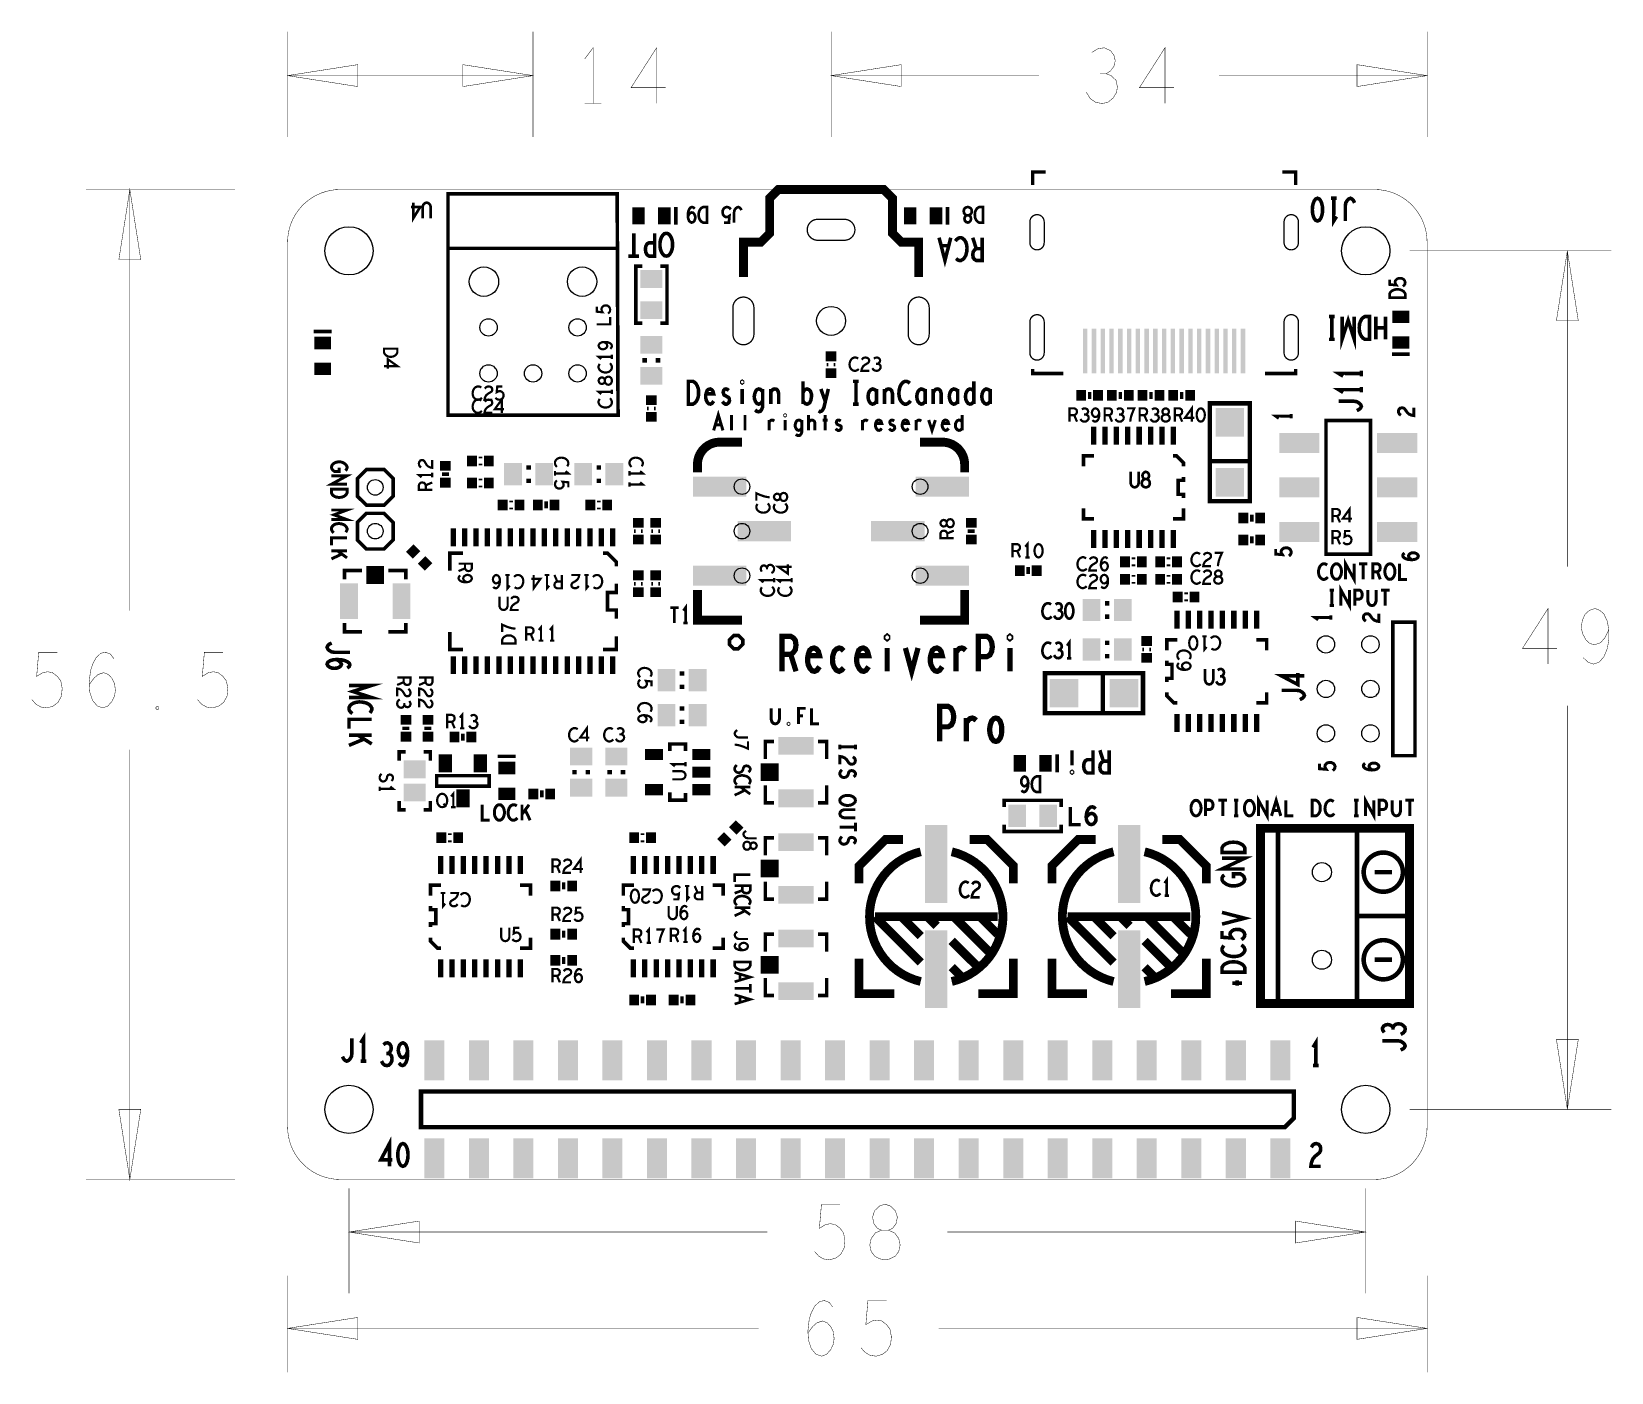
# Model space of a CAD drawing. Extents: x -14.6 to 75.5, y -11 to 65.5.
import ezdxf

# ---------------------------------------------------------------- set-up
doc = ezdxf.new("R2010")
doc.units = 0
doc.layers.get('0').update_dxf_attribs({"linetype": 'CONTINUOUS'})
for name, color, linetype in [('BOARD_ART', 7, 'CONTINUOUS'), ('DIMENSION_ART', 2, 'CONTINUOUS'), ('PASTETOP_ART', 4, 'CONTINUOUS'), ('RECEIVERPI_ROU', 5, 'CONTINUOUS'), ('RECEIVERPIPRO-1-2_DRL', 10, 'CONTINUOUS'), ('SILK_TOP_ART', 9, 'CONTINUOUS')]:
    doc.layers.add(name, color=color, linetype=linetype)

# ---------------------------------------------------------------- blocks, each defined once
blk = doc.blocks.new('RECTANGLE_21')
blk.add_solid([(0.635, 0.508), (0.635, -0.508), (-0.635, 0.508), (-0.635, -0.508)])
blk = doc.blocks.new('RECTANGLE_7')
blk.add_solid([(0.3048, 0.2794), (0.3048, -0.2794), (-0.3048, 0.2794), (-0.3048, -0.2794)])
blk = doc.blocks.new('RECTANGLE_8')
blk.add_solid([(0.508, 0.635), (0.508, -0.635), (-0.508, 0.635), (-0.508, -0.635)])
blk = doc.blocks.new('RECTANGLE_54')
blk.add_solid([(1.143, 0.5715), (1.143, -0.5715), (-1.143, 0.5715), (-1.143, -0.5715)])
blk = doc.blocks.new('RECTANGLE_51')
blk.add_solid([(0.508, 1.016), (0.508, -1.016), (-0.508, 1.016), (-0.508, -1.016)])
blk = doc.blocks.new('RECTANGLE_13')
blk.add_solid([(0.508, 0.3175), (0.508, -0.3175), (-0.508, 0.3175), (-0.508, -0.3175)])
blk = doc.blocks.new('SQUARE_57')
blk.add_solid([(0.8128, 0.8128), (0.8128, -0.8128), (-0.8128, 0.8128), (-0.8128, -0.8128)])
blk = doc.blocks.new('RECTANGLE_18')
blk.add_solid([(0.3556, 0.4826), (0.3556, -0.4826), (-0.3556, 0.4826), (-0.3556, -0.4826)])
blk = doc.blocks.new('CUSTOM_50')
for points in [[(-0.413092, -0.01796), (-0.377172, 0.01796), (0.377172, -0.01796), (0.413092, 0.01796)], [(-0.377172, 0.01796), (0.01796, 0.413092), (0.413092, 0.01796), (0.01796, 0.413092)], [(-0.01796, -0.413092), (-0.413092, -0.01796), (-0.01796, -0.413092), (0.377172, -0.01796)]]:
    blk.add_solid(points)
blk = doc.blocks.new('SQUARE_14')
blk.add_solid([(0.508, 0.508), (0.508, -0.508), (-0.508, 0.508), (-0.508, -0.508)])
blk = doc.blocks.new('RECTANGLE_56')
blk.add_solid([(0.4826, 0.3556), (0.4826, -0.3556), (-0.4826, 0.3556), (-0.4826, -0.3556)])
blk = doc.blocks.new('RECTANGLE_52')
blk.add_solid([(1.016, 0.508), (1.016, -0.508), (-1.016, 0.508), (-1.016, -0.508)])
blk = doc.blocks.new('CUSTOM_58')
for points in [[(-0.413092, 0.01796), (-0.01796, 0.413092), (0.377172, 0.01796), (-0.01796, 0.413092)], [(-0.377172, -0.01796), (-0.413092, 0.01796), (0.413092, -0.01796), (0.377172, 0.01796)], [(0.01796, -0.413092), (-0.377172, -0.01796), (0.01796, -0.413092), (0.413092, -0.01796)]]:
    blk.add_solid(points)
blk = doc.blocks.new('RECTANGLE_6')
blk.add_solid([(0.5715, 1.143), (0.5715, -1.143), (-0.5715, 1.143), (-0.5715, -1.143)])
blk = doc.blocks.new('RECTANGLE_53')
blk.add_solid([(1.524, 0.5715), (1.524, -0.5715), (-1.524, 0.5715), (-1.524, -0.5715)])
blk = doc.blocks.new('RECTANGLE_49')
blk.add_solid([(0.1524, 0.508), (0.1524, -0.508), (-0.1524, 0.508), (-0.1524, -0.508)])
blk = doc.blocks.new('RECTANGLE_55')
blk.add_solid([(0.635, 2.2225), (0.635, -2.2225), (-0.635, 2.2225), (-0.635, -2.2225)])
blk = doc.blocks.new('RECTANGLE_26')
blk.add_solid([(0.381, 0.508), (0.381, -0.508), (-0.381, 0.508), (-0.381, -0.508)])
blk = doc.blocks.new('RECTANGLE_11')
blk.add_solid([(0.2794, 0.3048), (0.2794, -0.3048), (-0.2794, 0.3048), (-0.2794, -0.3048)])
blk = doc.blocks.new('RECTANGLE_48')
blk.add_solid([(0.127, 1.27), (0.127, -1.27), (-0.127, 1.27), (-0.127, -1.27)])
blk = doc.blocks.new('ROUND_85')
blk.add_circle((0, 0), 0.445)
blk = doc.blocks.new('ROUND_86')
blk.add_circle((0, 0), 0.495)
blk = doc.blocks.new('ROUND_87')
blk.add_circle((0, 0), 0.546)
blk = doc.blocks.new('ROUND_22')
blk.add_circle((0, 0), 0.826)
blk = doc.blocks.new('ROUND_10')
blk.add_circle((0, 0), 0.838)
blk = doc.blocks.new('ROUND_4')
blk.add_circle((0, 0), 1.375)

msp = doc.modelspace()

# ---------------------------------------------------------------- linework, layer by layer
at = {"layer": 'BOARD_ART', "const_width": 0.0254}
for points in [[(3, 56.5, 0.4142136), (0, 53.5)], [(65, 53.5, 0.4142136), (62, 56.5)], [(0, 3, 0.4142136), (3, 0)], [(62, 0, 0.4142136), (65, 3)]]:
    msp.add_lwpolyline(points, format="xyb", dxfattribs=at)
for points in [[(62, 56.5), (3, 56.5)], [(0, 53.5), (0, 3)], [(65, 3), (65, 53.5)], [(3, 0), (62, 0)]]:
    msp.add_lwpolyline(points, dxfattribs=at)
at = {"layer": 'DIMENSION_ART', "const_width": 0.0254}
for points in [[(0, 59.5), (0, 65.5)], [(14, 59.5), (14, 65.5)], [(31, 59.5), (31, 65.5)], [(65, 59.5), (65, 65.5)], [(17.4252, 61.4125), (17.4252, 64.5875), (16.9528, 63.9525)], [(21.0472, 61.4125), (21.0472, 64.5875), (19.5905, 62.3121), (21.5591, 62.3121)], [(46.7008, 63.1059), (46.937, 63.2646), (47.1339, 63.5291), (47.2126, 63.8466), (47.1339, 64.1642), (46.937, 64.4287), (46.5827, 64.5875), (46.2284, 64.5346), (45.874, 64.3229)], [(50.0472, 61.4125), (50.0472, 64.5875), (48.5905, 62.3121), (50.5591, 62.3121)], [(4, 63.625), (0, 63), (4, 62.375), (4, 63.625)], [(10, 62.375), (14, 63), (10, 63.625), (10, 62.375)], [(35, 63.625), (31, 63), (35, 62.375), (35, 63.625)], [(45.5591, 62.0475), (45.7952, 61.677), (46.1102, 61.4654), (46.4646, 61.4125), (46.7796, 61.4654), (47.0945, 61.7299), (47.2913, 62.0475), (47.3307, 62.365), (47.252, 62.7353), (46.9764, 63), (46.7008, 63.1059), (46.3464, 63.1059)], [(61, 62.375), (65, 63), (61, 63.625), (61, 62.375)], [(14, 63), (0, 63)], [(13.8629, 63), (14, 63)], [(42.8629, 63), (31, 63)], [(53.1371, 63), (65, 63)], [(16.9528, 61.4125), (17.8976, 61.4125)], [(-3, 56.5), (-11.5, 56.5)], [(-8.375, 52.5), (-9, 56.5), (-9.625, 52.5), (-8.375, 52.5)], [(-9, 32.4687), (-9, 56.5)], [(64, 53), (75.5, 53)], [(73.625, 49), (73, 53), (72.375, 49), (73.625, 49)], [(73, 34.9687), (73, 53)], [(71.8976, 29.4125), (71.8976, 32.5875), (70.4409, 30.3121), (72.4095, 30.3121)], [(73.9055, 29.7828), (74.1811, 29.5183), (74.496, 29.4125), (74.811, 29.5183), (75.0866, 29.8357), (75.2835, 30.3121), (75.3622, 30.7883), (75.3622, 31.3704), (75.2835, 31.8466), (75.0866, 32.27), (74.8504, 32.4817), (74.5748, 32.5875), (74.2598, 32.4817), (74.0236, 32.27), (73.8661, 31.9525), (73.7874, 31.5291), (73.8661, 31.1588), (74.063, 30.7883), (74.2992, 30.5766), (74.5748, 30.5237), (74.8897, 30.6295), (75.126, 30.8941), (75.3622, 31.3704)], [(-14.5905, 27.3886), (-14.3544, 27.1241), (-14.0788, 26.9654), (-13.7244, 26.9125), (-13.37, 27.0183), (-13.0945, 27.2299), (-12.8976, 27.6004), (-12.8583, 28.0237), (-12.937, 28.447), (-13.1339, 28.7117), (-13.4095, 28.9233), (-13.685, 28.9762), (-13.9606, 28.9233), (-14.3149, 28.7117), (-14.1968, 30.0875), (-13.1339, 30.0875)], [(-11.3229, 28.2353), (-11.0472, 28.6059), (-10.811, 28.8175), (-10.496, 28.9233), (-10.2204, 28.8175), (-10.0236, 28.6059), (-9.8661, 28.2883), (-9.8267, 27.9179), (-9.8661, 27.6004), (-10.0236, 27.2828), (-10.2599, 27.0183), (-10.5354, 26.9125), (-10.8504, 27.0183), (-11.126, 27.3357), (-11.2835, 27.8121), (-11.3229, 28.3412), (-11.2441, 29.0291), (-11.126, 29.3996), (-10.9292, 29.77), (-10.6536, 30.0346), (-10.378, 30.0875), (-10.1024, 29.9817), (-9.9055, 29.7171)], [(-5.1417, 27.3886), (-4.9056, 27.1241), (-4.63, 26.9654), (-4.2756, 26.9125), (-3.9212, 27.0183), (-3.6457, 27.2299), (-3.4488, 27.6004), (-3.4095, 28.0237), (-3.4882, 28.447), (-3.6851, 28.7117), (-3.9607, 28.9233), (-4.2362, 28.9762), (-4.5118, 28.9233), (-4.8661, 28.7117), (-4.748, 30.0875), (-3.6851, 30.0875)], [(73, 27.0313), (73, 4)], [(-7.4252, 26.8067), (-7.504, 26.8596), (-7.504, 26.9654), (-7.4252, 27.0183), (-7.3464, 26.9654), (-7.3464, 26.8596), (-7.4252, 26.8067)], [(-9, 24.5313), (-9, 0)], [(72.375, 8), (73, 4), (73.625, 8), (72.375, 8)], [(-9.625, 4), (-9, 0), (-8.375, 4), (-9.625, 4)], [(64, 4), (75.5, 4)], [(-3, 0), (-11.5, 0)], [(3.5, -6.5), (3.5, -0.5)], [(61.5, -6.5), (61.5, -0.5)], [(30.0591, -4.1114), (30.2952, -4.3759), (30.5708, -4.5346), (30.9252, -4.5875), (31.2796, -4.4817), (31.5551, -4.2701), (31.752, -3.8996), (31.7913, -3.4763), (31.7126, -3.053), (31.5157, -2.7883), (31.2401, -2.5767), (30.9646, -2.5238), (30.689, -2.5767), (30.3347, -2.7883), (30.4528, -1.4125), (31.5157, -1.4125)], [(34.0748, -4.5875), (34.3504, -4.5346), (34.6653, -4.3759), (34.8622, -4.1114), (34.9409, -3.7408), (34.8622, -3.3705), (34.626, -3.053), (34.2716, -2.8941), (33.878, -2.8941), (33.6417, -2.7883), (33.4448, -2.5238), (33.3661, -2.1534), (33.4843, -1.7829), (33.7598, -1.5183), (34.0748, -1.4125), (34.3897, -1.5183), (34.6653, -1.7829), (34.7835, -2.1534), (34.7047, -2.5238), (34.5079, -2.7883), (34.2716, -2.8941), (33.878, -2.8941), (33.5236, -3.053), (33.2874, -3.3705), (33.2087, -3.7408), (33.2874, -4.1114), (33.4843, -4.3759), (33.7992, -4.5346), (34.0748, -4.5875)], [(7.5, -2.375), (3.5, -3), (7.5, -3.625), (7.5, -2.375)], [(57.5, -3.625), (61.5, -3), (57.5, -2.375), (57.5, -3.625)], [(27.3629, -3), (3.5, -3)], [(37.6371, -3), (61.5, -3)], [(0, -5.5), (0, -11)], [(65, -5.5), (65, -11)], [(29.6771, -8.7647), (29.9528, -8.3941), (30.189, -8.1825), (30.504, -8.0767), (30.7796, -8.1825), (30.9764, -8.3941), (31.1339, -8.7117), (31.1733, -9.0821), (31.1339, -9.3996), (30.9764, -9.7172), (30.7401, -9.9817), (30.4646, -10.0875), (30.1496, -9.9817), (29.874, -9.6643), (29.7165, -9.1879), (29.6771, -8.6588), (29.7559, -7.9709), (29.874, -7.6004), (30.0708, -7.23), (30.3464, -6.9654), (30.622, -6.9125), (30.8976, -7.0183), (31.0945, -7.2829)], [(32.7087, -9.6114), (32.9448, -9.8759), (33.2204, -10.0346), (33.5748, -10.0875), (33.9292, -9.9817), (34.2047, -9.7701), (34.4016, -9.3996), (34.4409, -8.9763), (34.3622, -8.553), (34.1653, -8.2883), (33.8897, -8.0767), (33.6142, -8.0238), (33.3386, -8.0767), (32.9843, -8.2883), (33.1024, -6.9125), (34.1653, -6.9125)], [(4, -7.875), (0, -8.5), (4, -9.125), (4, -7.875)], [(61, -9.125), (65, -8.5), (61, -7.875), (61, -9.125)], [(26.8629, -8.5), (0, -8.5)], [(37.1371, -8.5), (65, -8.5)]]:
    msp.add_lwpolyline(points, dxfattribs=at)
at = {"layer": 'RECEIVERPI_ROU', "const_width": 0.075}
for points in [[(43.1568, 54.6569, 1), (42.343, 54.6569)], [(57.6568, 54.6569, 1), (56.843, 54.6569)], [(30.2379, 54.7974, 1), (30.2379, 53.6026)], [(31.7619, 53.6026, 1), (31.7619, 54.7974)], [(42.343, 53.4629, 1), (43.1568, 53.4629)], [(56.843, 53.4629, 1), (57.6568, 53.4629)], [(26.5973, 49.7619, 1), (25.4025, 49.7619)], [(36.5973, 49.7619, 1), (35.4025, 49.7619)], [(43.1568, 48.9489, 1), (42.343, 48.9489)], [(57.6568, 48.9489, 1), (56.843, 48.9489)], [(25.4025, 48.2379, 1), (26.5973, 48.2379)], [(35.4025, 48.2379, 1), (36.5973, 48.2379)], [(42.343, 47.1709, 1), (43.1568, 47.1709)], [(56.843, 47.1709, 1), (57.6568, 47.1709)]]:
    msp.add_lwpolyline(points, format="xyb", dxfattribs=at)
for points in [[(31.7619, 54.7974), (30.2379, 54.7974)], [(42.343, 54.6569), (42.343, 53.4629)], [(43.1568, 53.4629), (43.1568, 54.6569)], [(56.843, 54.6569), (56.843, 53.4629)], [(57.6568, 53.4629), (57.6568, 54.6569)], [(30.2379, 53.6026), (31.7619, 53.6026)], [(25.4025, 49.7619), (25.4025, 48.2379)], [(26.5973, 48.2379), (26.5973, 49.7619)], [(35.4025, 49.7619), (35.4025, 48.2379)], [(36.5973, 48.2379), (36.5973, 49.7619)], [(42.343, 48.9489), (42.343, 47.1709)], [(43.1568, 47.1709), (43.1568, 48.9489)], [(56.843, 48.9489), (56.843, 47.1709)], [(57.6568, 47.1709), (57.6568, 48.9489)]]:
    msp.add_lwpolyline(points, dxfattribs=at)
at = {"layer": 'SILK_TOP_ART'}
for points, const_width in [([(42.5, 56.75), (42.5, 57.5), (43.25, 57.5)], 0.2032), ([(57.5, 56.75), (57.5, 57.5), (56.75, 57.5)], 0.2032), ([(9.15, 56.25), (9.15, 43.62), (18.85, 43.62), (18.8, 56.25), (9.15, 56.25)], 0.205), ([(26, 51.5), (26, 53.5), (27, 53.5), (27.5, 54), (27.5, 56), (28, 56.5), (34, 56.5), (34.5, 56), (34.5, 54), (35, 53.5), (36, 53.5), (36, 51.5)], 0.508), ([(58.746, 54.7), (58.8527, 54.7433), (58.9327, 54.8517), (58.986, 54.9816), (59.026, 55.155), (59.0393, 55.35), (59.026, 55.545), (58.986, 55.7184), (58.9327, 55.8484), (58.8527, 55.9567), (58.746, 56), (58.6393, 55.9567), (58.5593, 55.8484), (58.506, 55.7184), (58.466, 55.545), (58.4527, 55.35), (58.466, 55.155), (58.506, 54.9816), (58.5593, 54.8517), (58.6393, 54.7433), (58.746, 54.7)], 0.2032), ([(59.833, 56), (59.513, 56)], 0.2032), ([(59.673, 56), (59.673, 54.7), (59.833, 54.96)], 0.2032), ([(60.8667, 55.74), (60.8, 55.87), (60.72, 55.9567), (60.6267, 56), (60.52, 55.9567), (60.44, 55.87), (60.36, 55.74), (60.3333, 55.5667), (60.3333, 54.7)], 0.2032), ([(7.1705, 55.75), (7.1705, 54.861), (7.5621, 55.4981), (7.0329, 55.4981)], 0.1524), ([(8.1653, 54.861), (8.1653, 55.4981), (8.123, 55.6315), (8.0383, 55.7204), (7.9325, 55.75), (7.8267, 55.7204), (7.742, 55.6315), (7.6997, 55.4981), (7.6997, 54.861)], 0.1524), ([(22.147, 55.508), (22.147, 54.492)], 0.2032), ([(23.2274, 55.3963), (23.1533, 55.4704), (23.0687, 55.5), (22.984, 55.4704), (22.9099, 55.3815), (22.857, 55.2481), (22.8358, 55.1148), (22.8358, 54.9518), (22.857, 54.8184), (22.9099, 54.6999), (22.9734, 54.6406), (23.0475, 54.611), (23.1322, 54.6406), (23.1957, 54.6999), (23.238, 54.7888), (23.2592, 54.9074), (23.238, 55.011), (23.1851, 55.1148), (23.1216, 55.174), (23.0475, 55.1889), (22.9628, 55.1592), (22.8993, 55.0851), (22.8358, 54.9518)], 0.1524), ([(23.9153, 55.5), (23.9153, 54.611), (23.7037, 54.611), (23.619, 54.6555), (23.5555, 54.7147), (23.5026, 54.8036), (23.4602, 54.9074), (23.4497, 55.0555), (23.4602, 55.2037), (23.5026, 55.3074), (23.5555, 55.3963), (23.619, 55.4556), (23.7037, 55.5), (23.9153, 55.5)], 0.1524), ([(25.2803, 55.3667), (25.2168, 55.4407), (25.1428, 55.4852), (25.0475, 55.5), (24.9522, 55.4704), (24.8782, 55.4111), (24.8252, 55.3074), (24.8147, 55.1889), (24.8358, 55.0703), (24.8888, 54.9962), (24.9628, 54.937), (25.0369, 54.9222), (25.111, 54.937), (25.2062, 54.9962), (25.1745, 54.611), (24.8888, 54.611)], 0.1524), ([(25.8942, 55.3222), (25.8412, 55.4111), (25.7778, 55.4704), (25.7037, 55.5), (25.619, 55.4704), (25.5555, 55.4111), (25.492, 55.3222), (25.4708, 55.2037), (25.4708, 54.611)], 0.1524), ([(37.647, 55.508), (37.647, 54.492)], 0.2032), ([(38.7975, 55.5), (38.7234, 55.4852), (38.6388, 55.4407), (38.5858, 55.3667), (38.5647, 55.2629), (38.5858, 55.1592), (38.6493, 55.0703), (38.7446, 55.0259), (38.8504, 55.0259), (38.9139, 54.9962), (38.9668, 54.9222), (38.988, 54.8184), (38.9562, 54.7147), (38.8822, 54.6406), (38.7975, 54.611), (38.7128, 54.6406), (38.6388, 54.7147), (38.607, 54.8184), (38.6282, 54.9222), (38.6811, 54.9962), (38.7446, 55.0259), (38.8504, 55.0259), (38.9457, 55.0703), (39.0092, 55.1592), (39.0303, 55.2629), (39.0092, 55.3667), (38.9562, 55.4407), (38.8716, 55.4852), (38.7975, 55.5)], 0.1524), ([(39.6653, 55.5), (39.6653, 54.611), (39.4537, 54.611), (39.369, 54.6555), (39.3055, 54.7147), (39.2526, 54.8036), (39.2102, 54.9074), (39.1997, 55.0555), (39.2102, 55.2037), (39.2526, 55.3074), (39.3055, 55.3963), (39.369, 55.4556), (39.4537, 55.5), (39.6653, 55.5)], 0.1524), ([(19.746, 52.7), (19.746, 54)], 0.2032), ([(20.9397, 54), (20.9397, 52.7), (20.6197, 52.7), (20.513, 52.765), (20.433, 52.9167), (20.4063, 53.09), (20.433, 53.2633), (20.4997, 53.3933), (20.6197, 53.4584), (20.9397, 53.4584)], 0.2032), ([(21.6, 54), (21.7067, 53.9783), (21.8, 53.8917), (21.88, 53.7617), (21.9333, 53.61), (21.96, 53.4367), (21.96, 53.2633), (21.9333, 53.09), (21.88, 52.9383), (21.8, 52.8083), (21.7067, 52.7217), (21.6, 52.7), (21.4933, 52.7217), (21.4, 52.8083), (21.32, 52.9383), (21.2667, 53.09), (21.24, 53.2633), (21.24, 53.4367), (21.2667, 53.61), (21.32, 53.7617), (21.4, 53.8917), (21.4933, 53.9783), (21.6, 54)], 0.2032), ([(9.15, 53.14), (18.85, 53.14)], 0.205), ([(37.8293, 53.75), (37.496, 52.45), (37.1627, 53.75)], 0.2032), ([(37.2827, 53.295), (37.7093, 53.295)], 0.2032), ([(38.1297, 52.5583), (38.2097, 52.4933), (38.303, 52.45), (38.4097, 52.45), (38.5297, 52.515), (38.623, 52.6233), (38.6897, 52.7533), (38.743, 52.97), (38.7563, 53.165), (38.7297, 53.36), (38.6897, 53.49), (38.6097, 53.62), (38.5163, 53.7067), (38.423, 53.75), (38.3297, 53.75), (38.2363, 53.7067), (38.1563, 53.6417), (38.0897, 53.555)], 0.2032), ([(39.6167, 53.75), (39.6167, 52.45), (39.2833, 52.45), (39.1767, 52.515), (39.11, 52.6017), (39.0833, 52.775), (39.11, 52.9483), (39.19, 53.0567), (39.2833, 53.1217), (39.6167, 53.1217)], 0.2032), ([(39.2833, 53.1217), (39.0833, 53.75)], 0.2032), ([(20.0527, 52.7), (19.4393, 52.7)], 0.2032), ([(20.242, 48.8744), (19.861, 48.8744), (19.861, 52.1256), (20.242, 52.1256)], 0.2032), ([(21.258, 52.1256), (21.639, 52.1256), (21.639, 48.8744), (21.258, 48.8744)], 0.2032), ([(63.6167, 50.9697), (63.6907, 51.0332), (63.7352, 51.1072), (63.75, 51.2025), (63.7204, 51.2978), (63.6611, 51.3718), (63.5574, 51.4248), (63.4389, 51.4353), (63.3203, 51.4142), (63.2462, 51.3612), (63.187, 51.2872), (63.1722, 51.2131), (63.187, 51.139), (63.2462, 51.0438), (62.861, 51.0755), (62.861, 51.3612)], 0.1524), ([(63.75, 50.3347), (62.861, 50.3347), (62.861, 50.5463), (62.9055, 50.631), (62.9647, 50.6945), (63.0536, 50.7474), (63.1574, 50.7898), (63.3055, 50.8003), (63.4537, 50.7898), (63.5574, 50.7474), (63.6463, 50.6945), (63.7056, 50.631), (63.75, 50.5463), (63.75, 50.3347)], 0.1524), ([(18.2857, 49.4197), (18.3492, 49.4832), (18.3873, 49.5572), (18.4, 49.6525), (18.3746, 49.7478), (18.3238, 49.8218), (18.2349, 49.8748), (18.1333, 49.8853), (18.0317, 49.8642), (17.9682, 49.8112), (17.9174, 49.7372), (17.9047, 49.6631), (17.9174, 49.589), (17.9682, 49.4938), (17.638, 49.5255), (17.638, 49.8112)], 0.127), ([(17.638, 48.8058), (18.4, 48.8058), (18.4, 49.2292)], 0.127), ([(59.729, 49.25), (59.409, 49.25)], 0.2032), ([(59.569, 47.95), (59.569, 49.25)], 0.2032), ([(60.8427, 49.25), (60.8427, 47.95), (60.496, 49.0333), (60.1493, 47.95), (60.1493, 49.25)], 0.2032), ([(61.7163, 49.25), (61.7163, 47.95), (61.4497, 47.95), (61.343, 48.015), (61.263, 48.1017), (61.1963, 48.2316), (61.143, 48.3834), (61.1297, 48.6), (61.143, 48.8167), (61.1963, 48.9684), (61.263, 49.0984), (61.343, 49.185), (61.4497, 49.25), (61.7163, 49.25)], 0.2032), ([(62.07, 47.95), (62.07, 49.25)], 0.2032), ([(62.07, 48.6), (62.63, 48.6)], 0.2032), ([(62.63, 49.25), (62.63, 47.95)], 0.2032), ([(1.492, 48.397), (2.508, 48.397)], 0.2032), ([(18.4111, 47.4076), (18.4746, 47.4817), (18.5, 47.5663), (18.4746, 47.651), (18.3984, 47.7251), (18.2841, 47.778), (18.1698, 47.7992), (18.0301, 47.7992), (17.9158, 47.778), (17.8142, 47.7251), (17.7634, 47.6616), (17.738, 47.5875), (17.7634, 47.5028), (17.8142, 47.4393), (17.8904, 47.397), (17.992, 47.3758), (18.0809, 47.397), (18.1698, 47.4499), (18.2206, 47.5134), (18.2333, 47.5875), (18.2079, 47.6722), (18.1444, 47.7357), (18.0301, 47.7992)], 0.127), ([(59.729, 47.95), (59.409, 47.95)], 0.2032), ([(5.5, 47.4153), (6.262, 47.4153), (6.262, 47.2037), (6.2239, 47.119), (6.1731, 47.0555), (6.0969, 47.0026), (6.008, 46.9602), (5.881, 46.9497), (5.754, 46.9602), (5.6651, 47.0026), (5.5889, 47.0555), (5.5381, 47.119), (5.5, 47.2037), (5.5, 47.4153)], 0.127), ([(5.5, 46.4205), (6.262, 46.4205), (5.7159, 46.8121), (5.7159, 46.2829)], 0.127), ([(18.5, 46.9525), (17.738, 46.9525), (17.8904, 46.8255)], 0.127), ([(18.5, 46.8255), (18.5, 47.0795)], 0.127), ([(20.242, 46.75), (20.496, 46.75)], 0.254), ([(21.004, 46.75), (21.258, 46.75)], 0.254), ([(32.5503, 46.8485), (32.4868, 46.8866), (32.4128, 46.912), (32.3281, 46.912), (32.2328, 46.8739), (32.1588, 46.8104), (32.1058, 46.7342), (32.0635, 46.6072), (32.0529, 46.4929), (32.0741, 46.3786), (32.1058, 46.3024), (32.1693, 46.2262), (32.2434, 46.1754), (32.3175, 46.15), (32.3916, 46.15), (32.4657, 46.1754), (32.5292, 46.2135), (32.5821, 46.2643)], 0.127), ([(32.7514, 46.785), (32.8149, 46.8612), (32.889, 46.8993), (32.9737, 46.912), (33.0795, 46.8866), (33.1536, 46.8231), (33.1748, 46.7469), (33.1642, 46.6707), (33.1218, 46.6072), (32.9102, 46.4802), (32.8149, 46.3913), (32.7514, 46.2643), (32.7302, 46.15), (33.1748, 46.15)], 0.127), ([(33.6616, 46.5564), (33.7251, 46.5945), (33.778, 46.658), (33.7992, 46.7342), (33.778, 46.8104), (33.7251, 46.8739), (33.6298, 46.912), (33.5346, 46.8993), (33.4393, 46.8485)], 0.127), ([(64.008, 47.103), (62.992, 47.103)], 0.2032), ([(17.8015, 46.5503), (17.7634, 46.4868), (17.738, 46.4128), (17.738, 46.3281), (17.7761, 46.2328), (17.8396, 46.1588), (17.9158, 46.1058), (18.0428, 46.0635), (18.1571, 46.0529), (18.2714, 46.0741), (18.3476, 46.1058), (18.4238, 46.1693), (18.4746, 46.2434), (18.5, 46.3175), (18.5, 46.3916), (18.4746, 46.4657), (18.4365, 46.5292), (18.3857, 46.5821)], 0.127), ([(30.85, 46.5), (30.75, 46.5)], 0.2032), ([(31.25, 46.5), (31.15, 46.5)], 0.2032), ([(33.3547, 46.3024), (33.4182, 46.2135), (33.5028, 46.1627), (33.5981, 46.15), (33.6828, 46.1627), (33.7674, 46.2262), (33.8203, 46.3024), (33.8309, 46.3786), (33.8098, 46.4675), (33.7357, 46.531), (33.6616, 46.5564), (33.5663, 46.5564)], 0.127), ([(44.25, 46), (42.5, 46), (42.5, 46.25)], 0.2032), ([(55.75, 46), (57.5, 46), (57.5, 46.25)], 0.2032), ([(61.25, 46.004), (59.95, 46.004), (60.21, 45.844)], 0.2032), ([(61.25, 45.844), (61.25, 46.164)], 0.2032), ([(11.0503, 45.1985), (10.9868, 45.2366), (10.9128, 45.262), (10.8281, 45.262), (10.7328, 45.2239), (10.6588, 45.1604), (10.6058, 45.0842), (10.5635, 44.9572), (10.5529, 44.8429), (10.5741, 44.7286), (10.6058, 44.6524), (10.6693, 44.5762), (10.7434, 44.5254), (10.8175, 44.5), (10.8916, 44.5), (10.9657, 44.5254), (11.0292, 44.5635), (11.0821, 44.6143)], 0.127), ([(11.2514, 45.135), (11.3149, 45.2112), (11.389, 45.2493), (11.4737, 45.262), (11.5795, 45.2366), (11.6536, 45.1731), (11.6748, 45.0969), (11.6642, 45.0207), (11.6218, 44.9572), (11.4102, 44.8302), (11.3149, 44.7413), (11.2514, 44.6143), (11.2302, 44.5), (11.6748, 44.5)], 0.127), ([(11.8547, 44.6143), (11.9182, 44.5508), (11.9922, 44.5127), (12.0875, 44.5), (12.1828, 44.5254), (12.2568, 44.5762), (12.3098, 44.6651), (12.3203, 44.7667), (12.2992, 44.8683), (12.2462, 44.9318), (12.1722, 44.9826), (12.0981, 44.9953), (12.024, 44.9826), (11.9288, 44.9318), (11.9605, 45.262), (12.2462, 45.262)], 0.127), ([(18.5, 45.5875), (18.4873, 45.6616), (18.4492, 45.7462), (18.3857, 45.7992), (18.2968, 45.8203), (18.2079, 45.7992), (18.1317, 45.7357), (18.0936, 45.6404), (18.0936, 45.5346), (18.0682, 45.4711), (18.0047, 45.4182), (17.9158, 45.397), (17.8269, 45.4288), (17.7634, 45.5028), (17.738, 45.5875), (17.7634, 45.6722), (17.8269, 45.7462), (17.9158, 45.778), (18.0047, 45.7568), (18.0682, 45.7039), (18.0936, 45.6404), (18.0936, 45.5346), (18.1317, 45.4393), (18.2079, 45.3758), (18.2968, 45.3547), (18.3857, 45.3758), (18.4492, 45.4288), (18.4873, 45.5134), (18.5, 45.5875)], 0.127), ([(18.5, 44.8255), (18.5, 45.0795)], 0.127), ([(22.8567, 44.25), (22.8567, 45.55), (23.1233, 45.55), (23.23, 45.485), (23.31, 45.3983), (23.3767, 45.2684), (23.43, 45.1166), (23.4433, 44.9), (23.43, 44.6833), (23.3767, 44.5316), (23.31, 44.4016), (23.23, 44.315), (23.1233, 44.25), (22.8567, 44.25)], 0.2032), ([(23.877, 44.835), (24.3037, 44.835), (24.2637, 44.9867), (24.197, 45.0733), (24.1037, 45.1166), (24.0103, 45.095), (23.9303, 45.03), (23.877, 44.8783), (23.8503, 44.7483), (23.8503, 44.6183), (23.877, 44.4883), (23.9437, 44.3583), (24.0237, 44.2717), (24.117, 44.25), (24.2103, 44.2933), (24.3037, 44.4233)], 0.2032), ([(24.804, 44.4016), (24.8707, 44.315), (24.964, 44.25), (25.044, 44.25), (25.124, 44.2933), (25.1773, 44.3583), (25.204, 44.445), (25.1907, 44.575), (25.1373, 44.64), (24.8973, 44.77), (24.844, 44.9217), (24.8707, 45.03), (24.924, 45.095), (25.004, 45.1166), (25.084, 45.095), (25.164, 45.03)], 0.2032), ([(25.931, 45.4633), (25.9043, 45.485), (25.9043, 45.5283), (25.931, 45.55), (25.9577, 45.5283), (25.9577, 45.485), (25.931, 45.4633)], 0.2032), ([(25.931, 45.1166), (25.931, 44.25)], 0.2032), ([(27.098, 44.9433), (27.0447, 45.03), (26.9647, 45.095), (26.8713, 45.1166), (26.7647, 45.0733), (26.698, 44.9867), (26.6447, 44.835), (26.618, 44.6833), (26.6313, 44.5533), (26.6847, 44.4016), (26.7647, 44.2933), (26.8713, 44.25), (26.9513, 44.2717), (27.0447, 44.3583), (27.098, 44.445)], 0.2032), ([(26.6713, 43.925), (26.7647, 43.8383), (26.8713, 43.8167), (26.9647, 43.8383), (27.0447, 43.9467), (27.098, 44.0983), (27.098, 45.1166)], 0.2032), ([(27.5583, 44.9), (27.6117, 45.0083), (27.6917, 45.095), (27.7983, 45.1166), (27.8917, 45.095), (27.9717, 45.0083), (28.0117, 44.8567), (28.0117, 44.25)], 0.2032), ([(27.5583, 44.25), (27.5583, 45.1166)], 0.2032), ([(29.399, 44.25), (29.399, 45.55)], 0.2032), ([(29.399, 44.9), (29.4657, 45.03), (29.5457, 45.095), (29.6257, 45.1166), (29.7457, 45.0733), (29.8257, 44.9867), (29.879, 44.835), (29.879, 44.6617), (29.8523, 44.4883), (29.799, 44.3583), (29.7057, 44.2717), (29.6257, 44.25), (29.5457, 44.2717), (29.4657, 44.3366), (29.399, 44.445)], 0.2032), ([(30.286, 43.86), (30.366, 43.8167), (30.4727, 43.86), (30.5393, 43.9467), (30.5927, 44.055), (30.6727, 44.4016), (30.846, 45.1166)], 0.2032), ([(30.4193, 45.1166), (30.6727, 44.4016)], 0.2032), ([(32.26, 45.55), (32.58, 45.55)], 0.2032), ([(32.42, 45.55), (32.42, 44.25)], 0.2032), ([(33.587, 44.965), (33.5337, 45.0517), (33.4537, 45.095), (33.3603, 45.1166), (33.267, 45.0733), (33.187, 44.9867), (33.1337, 44.8567), (33.107, 44.6833), (33.1337, 44.51), (33.187, 44.38), (33.267, 44.2933), (33.3603, 44.25), (33.4537, 44.2717), (33.5337, 44.3366), (33.587, 44.4233)], 0.2032), ([(33.587, 44.25), (33.587, 45.1166)], 0.2032), ([(34.0473, 44.9), (34.1007, 45.0083), (34.1807, 45.095), (34.2873, 45.1166), (34.3807, 45.095), (34.4607, 45.0083), (34.5007, 44.8567), (34.5007, 44.25)], 0.2032), ([(34.0473, 44.25), (34.0473, 45.1166)], 0.2032), ([(35.4943, 45.4417), (35.4143, 45.5067), (35.321, 45.55), (35.2143, 45.55), (35.0943, 45.485), (35.001, 45.3767), (34.9343, 45.2467), (34.881, 45.03), (34.8677, 44.835), (34.8943, 44.64), (34.9343, 44.51), (35.0143, 44.38), (35.1077, 44.2933), (35.201, 44.25), (35.2943, 44.25), (35.3877, 44.2933), (35.4677, 44.3583), (35.5343, 44.445)], 0.2032), ([(36.368, 44.965), (36.3147, 45.0517), (36.2347, 45.095), (36.1413, 45.1166), (36.048, 45.0733), (35.968, 44.9867), (35.9147, 44.8567), (35.888, 44.6833), (35.9147, 44.51), (35.968, 44.38), (36.048, 44.2933), (36.1413, 44.25), (36.2347, 44.2717), (36.3147, 44.3366), (36.368, 44.4233)], 0.2032), ([(36.368, 44.25), (36.368, 45.1166)], 0.2032), ([(36.8283, 44.9), (36.8817, 45.0083), (36.9617, 45.095), (37.0683, 45.1166), (37.1617, 45.095), (37.2417, 45.0083), (37.2817, 44.8567), (37.2817, 44.25)], 0.2032), ([(36.8283, 44.25), (36.8283, 45.1166)], 0.2032), ([(38.222, 44.965), (38.1687, 45.0517), (38.0887, 45.095), (37.9953, 45.1166), (37.902, 45.0733), (37.822, 44.9867), (37.7687, 44.8567), (37.742, 44.6833), (37.7687, 44.51), (37.822, 44.38), (37.902, 44.2933), (37.9953, 44.25), (38.0887, 44.2717), (38.1687, 44.3366), (38.222, 44.4233)], 0.2032), ([(38.222, 44.25), (38.222, 45.1166)], 0.2032), ([(39.149, 44.445), (39.0957, 44.3366), (39.0157, 44.2717), (38.9223, 44.25), (38.8157, 44.2933), (38.7357, 44.4016), (38.6823, 44.5316), (38.669, 44.6833), (38.6823, 44.835), (38.7357, 44.965), (38.8157, 45.0733), (38.9223, 45.1166), (39.0157, 45.095), (39.0823, 45.0517), (39.149, 44.965)], 0.2032), ([(39.149, 45.55), (39.149, 44.25)], 0.2032), ([(40.076, 44.965), (40.0227, 45.0517), (39.9427, 45.095), (39.8493, 45.1166), (39.756, 45.0733), (39.676, 44.9867), (39.6227, 44.8567), (39.596, 44.6833), (39.6227, 44.51), (39.676, 44.38), (39.756, 44.2933), (39.8493, 44.25), (39.9427, 44.2717), (40.0227, 44.3366), (40.076, 44.4233)], 0.2032), ([(40.076, 44.25), (40.076, 45.1166)], 0.2032), ([(61.25, 45.077), (59.95, 45.077), (60.21, 44.917)], 0.2032), ([(61.25, 44.917), (61.25, 45.237)], 0.2032), ([(11.0503, 44.4485), (10.9868, 44.4866), (10.9128, 44.512), (10.8281, 44.512), (10.7328, 44.4739), (10.6588, 44.4104), (10.6058, 44.3342), (10.5635, 44.2072), (10.5529, 44.0929), (10.5741, 43.9786), (10.6058, 43.9024), (10.6693, 43.8262), (10.7434, 43.7754), (10.8175, 43.75), (10.8916, 43.75), (10.9657, 43.7754), (11.0292, 43.8135), (11.0821, 43.8643)], 0.127), ([(11.2514, 44.385), (11.3149, 44.4612), (11.389, 44.4993), (11.4737, 44.512), (11.5795, 44.4866), (11.6536, 44.4231), (11.6748, 44.3469), (11.6642, 44.2707), (11.6218, 44.2072), (11.4102, 44.0802), (11.3149, 43.9913), (11.2514, 43.8643), (11.2302, 43.75), (11.6748, 43.75)], 0.127), ([(12.2145, 43.75), (12.2145, 44.512), (11.8229, 43.9659), (12.3521, 43.9659)], 0.127), ([(18.5, 44.9525), (17.738, 44.9525), (17.8904, 44.8255)], 0.127), ([(17.8015, 44.5503), (17.7634, 44.4868), (17.738, 44.4128), (17.738, 44.3281), (17.7761, 44.2328), (17.8396, 44.1588), (17.9158, 44.1058), (18.0428, 44.0635), (18.1571, 44.0529), (18.2714, 44.0741), (18.3476, 44.1058), (18.4238, 44.1693), (18.4746, 44.2434), (18.5, 44.3175), (18.5, 44.3916), (18.4746, 44.4657), (18.4365, 44.5292), (18.3857, 44.5821)], 0.127), ([(32.26, 44.25), (32.58, 44.25)], 0.2032), ([(45.75, 44.95), (45.75, 44.55)], 0.2032), ([(47.5, 44.95), (47.5, 44.55)], 0.2032), ([(49.25, 44.95), (49.25, 44.55)], 0.2032), ([(51, 44.95), (51, 44.55)], 0.2032), ([(51.5795, 43.25), (51.5795, 44.012), (51.1879, 43.4659), (51.7171, 43.4659)], 0.127), ([(54.893, 41.754), (54.893, 44.294), (52.607, 44.294), (52.607, 38.706), (54.893, 38.706), (54.893, 41.754)], 0.254), ([(60.99, 43.8833), (61.12, 43.95), (61.2067, 44.03), (61.25, 44.1233), (61.2067, 44.23), (61.12, 44.31), (60.99, 44.39), (60.8167, 44.4167), (59.95, 44.4167)], 0.2032), ([(20.6, 44), (20.5, 44)], 0.2032), ([(21, 44), (20.9, 44)], 0.2032), ([(24.3029, 42.75), (24.5675, 43.639), (24.8321, 42.75)], 0.17), ([(25.3295, 42.75), (25.3295, 43.639)], 0.17), ([(26.0915, 42.75), (26.0915, 43.639)], 0.17), ([(27.4673, 43.2241), (27.5202, 43.2834), (27.5732, 43.3278), (27.6473, 43.3426), (27.7002, 43.3278), (27.7637, 43.2834)], 0.17), ([(27.4673, 42.75), (27.4673, 43.3426)], 0.17), ([(28.3775, 43.5797), (28.3563, 43.5945), (28.3563, 43.6242), (28.3775, 43.639), (28.3987, 43.6242), (28.3987, 43.5945), (28.3775, 43.5797)], 0.17), ([(28.3775, 43.3426), (28.3775, 42.75)], 0.17), ([(29.33, 43.2241), (29.2877, 43.2834), (29.2242, 43.3278), (29.1501, 43.3426), (29.0654, 43.313), (29.0125, 43.2538), (28.9702, 43.15), (28.949, 43.0463), (28.9596, 42.9574), (29.0019, 42.8537), (29.0654, 42.7796), (29.1501, 42.75), (29.2136, 42.7648), (29.2877, 42.8241), (29.33, 42.8833)], 0.17), ([(28.9913, 42.5277), (29.0654, 42.4685), (29.1501, 42.4537), (29.2242, 42.4685), (29.2877, 42.5426), (29.33, 42.6463), (29.33, 43.3426)], 0.17), ([(29.7216, 42.75), (29.7216, 43.639)], 0.17), ([(29.7216, 43.2093), (29.7745, 43.2834), (29.8274, 43.3278), (29.9121, 43.3426), (29.9756, 43.3278), (30.0497, 43.2686), (30.0814, 43.1797), (30.0814, 42.75)], 0.17), ([(30.5153, 43.3426), (30.8117, 43.3426)], 0.17), ([(30.6635, 43.639), (30.6635, 42.75)], 0.17), ([(31.2668, 42.8537), (31.3197, 42.7944), (31.3937, 42.75), (31.4573, 42.75), (31.5208, 42.7796), (31.5631, 42.8241), (31.5842, 42.8833), (31.5737, 42.9723), (31.5313, 43.0167), (31.3408, 43.1056), (31.2985, 43.2093), (31.3197, 43.2834), (31.362, 43.3278), (31.4255, 43.3426), (31.489, 43.3278), (31.5525, 43.2834)], 0.17), ([(32.8013, 43.2241), (32.8542, 43.2834), (32.9072, 43.3278), (32.9813, 43.3426), (33.0342, 43.3278), (33.0977, 43.2834)], 0.17), ([(32.8013, 42.75), (32.8013, 43.3426)], 0.17), ([(33.5528, 43.15), (33.8914, 43.15), (33.8597, 43.2538), (33.8068, 43.313), (33.7327, 43.3426), (33.6586, 43.3278), (33.5951, 43.2834), (33.5528, 43.1797), (33.5316, 43.0908), (33.5316, 43.0019), (33.5528, 42.913), (33.6057, 42.8241), (33.6692, 42.7648), (33.7433, 42.75), (33.8173, 42.7796), (33.8914, 42.8685)], 0.17), ([(34.3148, 42.8537), (34.3677, 42.7944), (34.4417, 42.75), (34.5053, 42.75), (34.5688, 42.7796), (34.6111, 42.8241), (34.6322, 42.8833), (34.6217, 42.9723), (34.5793, 43.0167), (34.3888, 43.1056), (34.3465, 43.2093), (34.3677, 43.2834), (34.41, 43.3278), (34.4735, 43.3426), (34.537, 43.3278), (34.6005, 43.2834)], 0.17), ([(35.0768, 43.15), (35.4154, 43.15), (35.3837, 43.2538), (35.3308, 43.313), (35.2567, 43.3426), (35.1826, 43.3278), (35.1191, 43.2834), (35.0768, 43.1797), (35.0556, 43.0908), (35.0556, 43.0019), (35.0768, 42.913), (35.1297, 42.8241), (35.1932, 42.7648), (35.2673, 42.75), (35.3413, 42.7796), (35.4154, 42.8685)], 0.17), ([(35.8493, 43.2241), (35.9022, 43.2834), (35.9552, 43.3278), (36.0293, 43.3426), (36.0822, 43.3278), (36.1457, 43.2834)], 0.17), ([(35.8493, 42.75), (35.8493, 43.3426)], 0.17), ([(36.569, 43.3426), (36.7595, 42.75), (36.95, 43.3426)], 0.17), ([(37.3628, 43.15), (37.7014, 43.15), (37.6697, 43.2538), (37.6168, 43.313), (37.5427, 43.3426), (37.4686, 43.3278), (37.4051, 43.2834), (37.3628, 43.1797), (37.3416, 43.0908), (37.3416, 43.0019), (37.3628, 42.913), (37.4157, 42.8241), (37.4792, 42.7648), (37.5533, 42.75), (37.6273, 42.7796), (37.7014, 42.8685)], 0.17), ([(38.474, 42.8833), (38.4317, 42.8093), (38.3682, 42.7648), (38.2941, 42.75), (38.2094, 42.7796), (38.1459, 42.8537), (38.1036, 42.9426), (38.093, 43.0463), (38.1036, 43.15), (38.1459, 43.239), (38.2094, 43.313), (38.2941, 43.3426), (38.3682, 43.3278), (38.4211, 43.2982), (38.474, 43.239)], 0.17), ([(38.474, 43.639), (38.474, 42.75)], 0.17), ([(44.6058, 43.25), (44.6058, 44.012), (44.8704, 44.012), (44.9551, 43.9739), (45.008, 43.9231), (45.0292, 43.8215), (45.008, 43.7199), (44.9445, 43.6564), (44.8704, 43.6183), (44.6058, 43.6183)], 0.127), ([(44.8704, 43.6183), (45.0292, 43.25)], 0.127), ([(45.2197, 43.4024), (45.2832, 43.3135), (45.3678, 43.2627), (45.4631, 43.25), (45.5478, 43.2627), (45.6324, 43.3262), (45.6853, 43.4024), (45.6959, 43.4786), (45.6748, 43.5675), (45.6007, 43.631), (45.5266, 43.6564), (45.4313, 43.6564)], 0.127), ([(45.5266, 43.6564), (45.5901, 43.6945), (45.643, 43.758), (45.6642, 43.8342), (45.643, 43.9104), (45.5901, 43.9739), (45.4948, 44.012), (45.3996, 43.9993), (45.3043, 43.9485)], 0.127), ([(45.9076, 43.3389), (45.9817, 43.2754), (46.0663, 43.25), (46.151, 43.2754), (46.2251, 43.3516), (46.278, 43.4659), (46.2992, 43.5802), (46.2992, 43.7199), (46.278, 43.8342), (46.2251, 43.9358), (46.1616, 43.9866), (46.0875, 44.012), (46.0028, 43.9866), (45.9393, 43.9358), (45.897, 43.8596), (45.8758, 43.758), (45.897, 43.6691), (45.9499, 43.5802), (46.0134, 43.5294), (46.0875, 43.5167), (46.1722, 43.5421), (46.2357, 43.6056), (46.2992, 43.7199)], 0.127), ([(46.6058, 43.25), (46.6058, 44.012), (46.8704, 44.012), (46.9551, 43.9739), (47.008, 43.9231), (47.0292, 43.8215), (47.008, 43.7199), (46.9445, 43.6564), (46.8704, 43.6183), (46.6058, 43.6183)], 0.127), ([(46.8704, 43.6183), (47.0292, 43.25)], 0.127), ([(47.2197, 43.4024), (47.2832, 43.3135), (47.3678, 43.2627), (47.4631, 43.25), (47.5478, 43.2627), (47.6324, 43.3262), (47.6853, 43.4024), (47.6959, 43.4786), (47.6748, 43.5675), (47.6007, 43.631), (47.5266, 43.6564), (47.4313, 43.6564)], 0.127), ([(47.5266, 43.6564), (47.5901, 43.6945), (47.643, 43.758), (47.6642, 43.8342), (47.643, 43.9104), (47.5901, 43.9739), (47.4948, 44.012), (47.3996, 43.9993), (47.3043, 43.9485)], 0.127), ([(48.0663, 43.25), (48.0875, 43.4151), (48.1193, 43.5548), (48.1616, 43.6818), (48.2145, 43.8215), (48.2992, 44.012), (47.8758, 44.012)], 0.127), ([(48.6058, 43.25), (48.6058, 44.012), (48.8704, 44.012), (48.9551, 43.9739), (49.008, 43.9231), (49.0292, 43.8215), (49.008, 43.7199), (48.9445, 43.6564), (48.8704, 43.6183), (48.6058, 43.6183)], 0.127), ([(48.8704, 43.6183), (49.0292, 43.25)], 0.127), ([(49.2197, 43.4024), (49.2832, 43.3135), (49.3678, 43.2627), (49.4631, 43.25), (49.5478, 43.2627), (49.6324, 43.3262), (49.6853, 43.4024), (49.6959, 43.4786), (49.6748, 43.5675), (49.6007, 43.631), (49.5266, 43.6564), (49.4313, 43.6564)], 0.127), ([(49.5266, 43.6564), (49.5901, 43.6945), (49.643, 43.758), (49.6642, 43.8342), (49.643, 43.9104), (49.5901, 43.9739), (49.4948, 44.012), (49.3996, 43.9993), (49.3043, 43.9485)], 0.127), ([(50.0875, 43.25), (50.1616, 43.2627), (50.2462, 43.3008), (50.2992, 43.3643), (50.3203, 43.4532), (50.2992, 43.5421), (50.2357, 43.6183), (50.1404, 43.6564), (50.0346, 43.6564), (49.9711, 43.6818), (49.9182, 43.7453), (49.897, 43.8342), (49.9288, 43.9231), (50.0028, 43.9866), (50.0875, 44.012), (50.1722, 43.9866), (50.2462, 43.9231), (50.278, 43.8342), (50.2568, 43.7453), (50.2039, 43.6818), (50.1404, 43.6564), (50.0346, 43.6564), (49.9393, 43.6183), (49.8758, 43.5421), (49.8547, 43.4532), (49.8758, 43.3643), (49.9288, 43.3008), (50.0134, 43.2627), (50.0875, 43.25)], 0.127), ([(50.6058, 43.25), (50.6058, 44.012), (50.8704, 44.012), (50.9551, 43.9739), (51.008, 43.9231), (51.0292, 43.8215), (51.008, 43.7199), (50.9445, 43.6564), (50.8704, 43.6183), (50.6058, 43.6183)], 0.127), ([(50.8704, 43.6183), (51.0292, 43.25)], 0.127), ([(52.0875, 44.012), (52.0028, 43.9866), (51.9393, 43.9231), (51.897, 43.8469), (51.8652, 43.7453), (51.8547, 43.631), (51.8652, 43.5167), (51.897, 43.4151), (51.9393, 43.3389), (52.0028, 43.2754), (52.0875, 43.25), (52.1722, 43.2754), (52.2357, 43.3389), (52.278, 43.4151), (52.3098, 43.5167), (52.3203, 43.631), (52.3098, 43.7453), (52.278, 43.8469), (52.2357, 43.9231), (52.1722, 43.9866), (52.0875, 44.012)], 0.127), ([(57.25, 43.5675), (56.361, 43.5675), (56.5388, 43.4405)], 0.17), ([(57.25, 43.4405), (57.25, 43.6945)], 0.17), ([(59.23, 35.69), (61.77, 35.69), (61.77, 43.31), (59.23, 43.31), (59.23, 35.69)], 0.2032), ([(63.5092, 43.6164), (63.4203, 43.6799), (63.3758, 43.754), (63.361, 43.8387), (63.3906, 43.9445), (63.4647, 44.0186), (63.5536, 44.0398), (63.6425, 44.0292), (63.7166, 43.9868), (63.8648, 43.7752), (63.9685, 43.6799), (64.1167, 43.6164), (64.25, 43.5952), (64.25, 44.0398)], 0.17), ([(24.7368, 43.0611), (24.3982, 43.0611)], 0.17), ([(24.65, 42.08), (25.92, 42.08)], 0.508), ([(24.65, 42.08), (25.92, 42.08)], 0.508), ([(37.35, 42.08), (36.08, 42.08)], 0.508), ([(37.35, 42.08), (36.08, 42.08)], 0.508), ([(2.9445, 40.619), (2.9445, 40.4073), (2.6778, 40.4073), (2.5889, 40.4708), (2.5296, 40.5449), (2.5, 40.6507), (2.5296, 40.7566), (2.5889, 40.8307), (2.6778, 40.8942), (2.7815, 40.9365), (2.9, 40.9577), (3.0038, 40.9577), (3.0926, 40.9365), (3.1964, 40.8942), (3.2853, 40.8307), (3.3445, 40.7672), (3.389, 40.6825), (3.389, 40.6084), (3.3594, 40.5238), (3.3001, 40.4602)], 0.17), ([(3.984, 40.008), (3.984, 38.992), (4.492, 38.484), (5.508, 38.484), (6.016, 38.992), (6.016, 40.008), (5.508, 40.516), (4.492, 40.516), (3.984, 40.008)], 0.2032), ([(7.615, 40.6364), (7.5388, 40.6999), (7.5007, 40.774), (7.488, 40.8587), (7.5134, 40.9645), (7.5769, 41.0386), (7.6531, 41.0598), (7.7293, 41.0492), (7.7928, 41.0068), (7.9198, 40.7952), (8.0087, 40.6999), (8.1357, 40.6364), (8.25, 40.6152), (8.25, 41.0598)], 0.127), ([(11, 41.25), (11, 41.15)], 0.2032), ([(11, 40.85), (11, 40.75)], 0.2032), ([(13.75, 40.758), (13.75, 40.504)], 0.254), ([(15.9485, 40.6997), (15.9866, 40.7632), (16.012, 40.8372), (16.012, 40.9219), (15.9739, 41.0172), (15.9104, 41.0912), (15.8342, 41.1442), (15.7072, 41.1865), (15.5929, 41.1971), (15.4786, 41.1759), (15.4024, 41.1442), (15.3262, 41.0807), (15.2754, 41.0066), (15.25, 40.9325), (15.25, 40.8584), (15.2754, 40.7843), (15.3135, 40.7208), (15.3643, 40.6679)], 0.127), ([(17.75, 40.758), (17.75, 40.504)], 0.254), ([(20.1985, 40.6997), (20.2366, 40.7632), (20.262, 40.8372), (20.262, 40.9219), (20.2239, 41.0172), (20.1604, 41.0912), (20.0842, 41.1442), (19.9572, 41.1865), (19.8429, 41.1971), (19.7286, 41.1759), (19.6524, 41.1442), (19.5762, 41.0807), (19.5254, 41.0066), (19.5, 40.9325), (19.5, 40.8584), (19.5254, 40.7843), (19.5635, 40.7208), (19.6143, 40.6679)], 0.127), ([(23.38, 40.81), (23.38, 40.3654)], 0.508), ([(23.38, 40.81), (23.38, 40.3654)], 0.508), ([(38.62, 40.81), (38.62, 40.3654)], 0.508), ([(38.62, 40.81), (38.62, 40.3654)], 0.508), ([(46, 41.3), (45.4, 41.3), (45.4, 40.7)], 0.205), ([(51.1, 40.7), (51.1, 40.9), (50.7, 41.3), (50.5, 41.3)], 0.205), ([(54.766, 40.992), (52.734, 40.992)], 0.254), ([(2.5, 40.1639), (3.389, 40.1639), (2.5, 39.6771), (3.389, 39.6771)], 0.17), ([(8.25, 40.2025), (7.488, 40.2025), (7.6404, 40.0755)], 0.127), ([(8.25, 39.3558), (7.488, 39.3558), (7.488, 39.6204), (7.5261, 39.7051), (7.5769, 39.758), (7.6785, 39.7792), (7.7801, 39.758), (7.8436, 39.6945), (7.8817, 39.6204), (7.8817, 39.3558)], 0.127), ([(7.8817, 39.6204), (8.25, 39.7792)], 0.127), ([(8.25, 40.0755), (8.25, 40.3295)], 0.127), ([(9.2, 40.25), (8.8, 40.25)], 0.2032), ([(11, 40), (11, 39.9)], 0.2032), ([(11, 39.6), (11, 39.5)], 0.2032), ([(13.75, 39.996), (13.75, 39.742)], 0.254), ([(15.3643, 39.8953), (15.3008, 39.8318), (15.2627, 39.7578), (15.25, 39.6625), (15.2754, 39.5672), (15.3262, 39.4932), (15.4151, 39.4402), (15.5167, 39.4297), (15.6183, 39.4508), (15.6818, 39.5038), (15.7326, 39.5778), (15.7453, 39.6519), (15.7326, 39.726), (15.6818, 39.8212), (16.012, 39.7895), (16.012, 39.5038)], 0.127), ([(15.25, 40.2975), (16.012, 40.2975), (15.8596, 40.4245)], 0.127), ([(15.25, 40.4245), (15.25, 40.1705)], 0.127), ([(17.75, 39.996), (17.75, 39.742)], 0.254), ([(19.5, 40.2975), (20.262, 40.2975), (20.1096, 40.4245)], 0.127), ([(19.5, 40.4245), (19.5, 40.1705)], 0.127), ([(19.5, 39.6625), (20.262, 39.6625), (20.1096, 39.7895)], 0.127), ([(19.5, 39.7895), (19.5, 39.5355)], 0.127), ([(48.0847, 40.389), (48.0847, 39.7519), (48.127, 39.6185), (48.2117, 39.5296), (48.3175, 39.5), (48.4233, 39.5296), (48.508, 39.6185), (48.5503, 39.7519), (48.5503, 40.389)], 0.1524), ([(48.9525, 39.5), (49.0266, 39.5148), (49.1112, 39.5593), (49.1642, 39.6333), (49.1853, 39.7371), (49.1642, 39.8408), (49.1007, 39.9297), (49.0054, 39.9741), (48.8996, 39.9741), (48.8361, 40.0038), (48.7832, 40.0778), (48.762, 40.1816), (48.7938, 40.2853), (48.8678, 40.3594), (48.9525, 40.389), (49.0372, 40.3594), (49.1112, 40.2853), (49.143, 40.1816), (49.1218, 40.0778), (49.0689, 40.0038), (49.0054, 39.9741), (48.8996, 39.9741), (48.8043, 39.9297), (48.7408, 39.8408), (48.7197, 39.7371), (48.7408, 39.6333), (48.7938, 39.5593), (48.8784, 39.5148), (48.9525, 39.5)], 0.1524), ([(51.1, 40.1), (51.1, 39.9), (50.8, 39.9), (50.8, 39.1), (51.1, 39.1), (51.1, 38.9)], 0.205), ([(2.5, 39.3913), (3.389, 39.3913), (3.389, 39.1797), (3.3445, 39.095), (3.2853, 39.0315), (3.1964, 38.9786), (3.0926, 38.9362), (2.9445, 38.9257), (2.7963, 38.9362), (2.6926, 38.9786), (2.6037, 39.0315), (2.5444, 39.095), (2.5, 39.1797), (2.5, 39.3913)], 0.17), ([(12.75, 38.65), (12.75, 38.75)], 0.2032), ([(14.75, 38.3), (14.75, 38.7)], 0.2032), ([(17.75, 38.75), (17.75, 38.65)], 0.2032), ([(27.5, 38.9313), (27.3349, 38.9525), (27.1952, 38.9843), (27.0682, 39.0266), (26.9285, 39.0795), (26.738, 39.1642), (26.738, 38.7408)], 0.127), ([(28.5, 38.9525), (28.4873, 39.0266), (28.4492, 39.1112), (28.3857, 39.1642), (28.2968, 39.1853), (28.2079, 39.1642), (28.1317, 39.1007), (28.0936, 39.0054), (28.0936, 38.8996), (28.0682, 38.8361), (28.0047, 38.7832), (27.9158, 38.762), (27.8269, 38.7938), (27.7634, 38.8678), (27.738, 38.9525), (27.7634, 39.0372), (27.8269, 39.1112), (27.9158, 39.143), (28.0047, 39.1218), (28.0682, 39.0689), (28.0936, 39.0054), (28.0936, 38.8996), (28.1317, 38.8043), (28.2079, 38.7408), (28.2968, 38.7197), (28.3857, 38.7408), (28.4492, 38.7938), (28.4873, 38.8784), (28.5, 38.9525)], 0.127), ([(2.5, 38.2077), (3.389, 38.2077), (2.6482, 37.9325), (3.389, 37.6573), (2.5, 37.6573)], 0.17), ([(3.984, 37.508), (3.984, 36.492), (4.492, 35.984), (5.508, 35.984), (6.016, 36.492), (6.016, 37.508), (5.508, 38.016), (4.492, 38.016), (3.984, 37.508)], 0.2032), ([(12.75, 38.25), (12.75, 38.35)], 0.2032), ([(17.75, 38.35), (17.75, 38.25)], 0.2032), ([(26.8015, 38.5503), (26.7634, 38.4868), (26.738, 38.4128), (26.738, 38.3281), (26.7761, 38.2328), (26.8396, 38.1588), (26.9158, 38.1058), (27.0428, 38.0635), (27.1571, 38.0529), (27.2714, 38.0741), (27.3476, 38.1058), (27.4238, 38.1693), (27.4746, 38.2434), (27.5, 38.3175), (27.5, 38.3916), (27.4746, 38.4657), (27.4365, 38.5292), (27.3857, 38.5821)], 0.127), ([(27.8015, 38.5503), (27.7634, 38.4868), (27.738, 38.4128), (27.738, 38.3281), (27.7761, 38.2328), (27.8396, 38.1588), (27.9158, 38.1058), (28.0428, 38.0635), (28.1571, 38.0529), (28.2714, 38.0741), (28.3476, 38.1058), (28.4238, 38.1693), (28.4746, 38.2434), (28.5, 38.3175), (28.5, 38.3916), (28.4746, 38.4657), (28.4365, 38.5292), (28.3857, 38.5821)], 0.127), ([(46, 37.7), (45.4, 37.7), (45.4, 38.3)], 0.205), ([(51.1, 38.3), (51.1, 37.7), (50.5, 37.7)], 0.205), ([(55, 37.95), (55, 37.55)], 0.2032), ([(59.6058, 37.5), (59.6058, 38.262), (59.8704, 38.262), (59.9551, 38.2239), (60.008, 38.1731), (60.0292, 38.0715), (60.008, 37.9699), (59.9445, 37.9064), (59.8704, 37.8683), (59.6058, 37.8683)], 0.127), ([(59.8704, 37.8683), (60.0292, 37.5)], 0.127), ([(60.5795, 37.5), (60.5795, 38.262), (60.1879, 37.7159), (60.7171, 37.7159)], 0.127), ([(3.3149, 36.9377), (3.3594, 37.0012), (3.389, 37.0752), (3.389, 37.1599), (3.3445, 37.2552), (3.2705, 37.3292), (3.1816, 37.3822), (3.0334, 37.4245), (2.9, 37.4351), (2.7667, 37.4139), (2.6778, 37.3822), (2.5889, 37.3187), (2.5296, 37.2446), (2.5, 37.1705), (2.5, 37.0964), (2.5296, 37.0223), (2.5741, 36.9588), (2.6333, 36.9059)], 0.17), ([(19.75, 37), (19.85, 37)], 0.2032), ([(20.15, 37), (20.25, 37)], 0.2032), ([(20.75, 37), (20.85, 37)], 0.2032), ([(21.15, 37), (21.25, 37)], 0.2032), ([(38, 37.4525), (37.9873, 37.5266), (37.9492, 37.6112), (37.8857, 37.6642), (37.7968, 37.6853), (37.7079, 37.6642), (37.6317, 37.6007), (37.5936, 37.5054), (37.5936, 37.3996), (37.5682, 37.3361), (37.5047, 37.2832), (37.4158, 37.262), (37.3269, 37.2938), (37.2634, 37.3678), (37.238, 37.4525), (37.2634, 37.5372), (37.3269, 37.6112), (37.4158, 37.643), (37.5047, 37.6218), (37.5682, 37.5689), (37.5936, 37.5054), (37.5936, 37.3996), (37.6317, 37.3043), (37.7079, 37.2408), (37.7968, 37.2197), (37.8857, 37.2408), (37.9492, 37.2938), (37.9873, 37.3784), (38, 37.4525)], 0.127), ([(38, 36.6058), (37.238, 36.6058), (37.238, 36.8704), (37.2761, 36.9551), (37.3269, 37.008), (37.4285, 37.0292), (37.5301, 37.008), (37.5936, 36.9445), (37.6317, 36.8704), (37.6317, 36.6058)], 0.127), ([(37.6317, 36.8704), (38, 37.0292)], 0.127), ([(38.8, 37), (39.2, 37)], 0.2032), ([(59.6058, 36.25), (59.6058, 37.012), (59.8704, 37.012), (59.9551, 36.9739), (60.008, 36.9231), (60.0292, 36.8215), (60.008, 36.7199), (59.9445, 36.6564), (59.8704, 36.6183), (59.6058, 36.6183)], 0.127), ([(60.2197, 36.3643), (60.2832, 36.3008), (60.3572, 36.2627), (60.4525, 36.25), (60.5478, 36.2754), (60.6218, 36.3262), (60.6748, 36.4151), (60.6853, 36.5167), (60.6642, 36.6183), (60.6112, 36.6818), (60.5372, 36.7326), (60.4631, 36.7453), (60.389, 36.7326), (60.2938, 36.6818), (60.3255, 37.012), (60.6112, 37.012)], 0.127), ([(3.389, 36.6202), (2.5, 36.6202), (2.5, 36.1968)], 0.17), ([(41.3558, 35.5), (41.3558, 36.262), (41.6204, 36.262), (41.7051, 36.2239), (41.758, 36.1731), (41.7792, 36.0715), (41.758, 35.9699), (41.6945, 35.9064), (41.6204, 35.8683), (41.3558, 35.8683)], 0.127), ([(42.2025, 35.5), (42.2025, 36.262), (42.0755, 36.1096)], 0.127), ([(42.8375, 36.262), (42.7528, 36.2366), (42.6893, 36.1731), (42.647, 36.0969), (42.6152, 35.9953), (42.6047, 35.881), (42.6152, 35.7667), (42.647, 35.6651), (42.6893, 35.5889), (42.7528, 35.5254), (42.8375, 35.5), (42.9222, 35.5254), (42.9857, 35.5889), (43.028, 35.6651), (43.0598, 35.7667), (43.0703, 35.881), (43.0598, 35.9953), (43.028, 36.0969), (42.9857, 36.1731), (42.9222, 36.2366), (42.8375, 36.262)], 0.127), ([(55, 36.7), (55, 36.3)], 0.2032), ([(57.1167, 35.5847), (57.1907, 35.6482), (57.2352, 35.7222), (57.25, 35.8175), (57.2204, 35.9128), (57.1611, 35.9868), (57.0574, 36.0398), (56.9389, 36.0503), (56.8203, 36.0292), (56.7462, 35.9762), (56.687, 35.9022), (56.6722, 35.8281), (56.687, 35.754), (56.7462, 35.6588), (56.361, 35.6905), (56.361, 35.9762)], 0.17), ([(59.8704, 36.6183), (60.0292, 36.25)], 0.127), ([(2.5, 35.8793), (3.389, 35.8793)], 0.17), ([(2.5, 35.4137), (3.0926, 35.6994)], 0.17), ([(3.389, 35.4772), (2.8408, 35.8793)], 0.17), ([(10, 35.75), (9.25, 35.75), (9.25, 34.75)], 0.2032), ([(9.75, 35.1442), (10.512, 35.1442), (10.512, 34.8796), (10.4739, 34.7949), (10.4231, 34.742), (10.3215, 34.7208), (10.2199, 34.742), (10.1564, 34.8055), (10.1183, 34.8796), (10.1183, 35.1442)], 0.127), ([(18.75, 35), (18.75, 35.25), (18.25, 35.75), (18, 35.75)], 0.2032), ([(27.5976, 34.6047), (27.6865, 34.6682), (27.7373, 34.7528), (27.75, 34.8481), (27.7373, 34.9328), (27.6738, 35.0174), (27.5976, 35.0703), (27.5214, 35.0809), (27.4325, 35.0598), (27.369, 34.9857), (27.3436, 34.9116), (27.3436, 34.8163)], 0.127), ([(28.75, 34.9645), (27.988, 34.9645), (28.5341, 34.5729), (28.5341, 35.1021)], 0.127), ([(41.6204, 35.8683), (41.7792, 35.5)], 0.127), ([(42.0755, 35.5), (42.3295, 35.5)], 0.127), ([(45.5503, 35.4485), (45.4868, 35.4866), (45.4128, 35.512), (45.3281, 35.512), (45.2328, 35.4739), (45.1588, 35.4104), (45.1058, 35.3342), (45.0635, 35.2072), (45.0529, 35.0929), (45.0741, 34.9786), (45.1058, 34.9024), (45.1693, 34.8262), (45.2434, 34.7754), (45.3175, 34.75), (45.3916, 34.75), (45.4657, 34.7754), (45.5292, 34.8135), (45.5821, 34.8643)], 0.127), ([(45.7514, 35.385), (45.8149, 35.4612), (45.889, 35.4993), (45.9737, 35.512), (46.0795, 35.4866), (46.1536, 35.4231), (46.1748, 35.3469), (46.1642, 35.2707), (46.1218, 35.2072), (45.9102, 35.0802), (45.8149, 34.9913), (45.7514, 34.8643), (45.7302, 34.75), (46.1748, 34.75)], 0.127), ([(46.3864, 35.0675), (46.4605, 35.1564), (46.524, 35.2072), (46.6087, 35.2326), (46.6828, 35.2072), (46.7357, 35.1564), (46.778, 35.0802), (46.7886, 34.9913), (46.778, 34.9151), (46.7357, 34.8389), (46.6722, 34.7754), (46.5981, 34.75), (46.5134, 34.7754), (46.4393, 34.8516), (46.397, 34.9659), (46.3864, 35.0929), (46.4076, 35.258), (46.4393, 35.3469), (46.4922, 35.4358), (46.5663, 35.4993), (46.6404, 35.512), (46.7145, 35.4866), (46.7674, 35.4231)], 0.127), ([(48.25, 35.4), (48.25, 35.5)], 0.2032), ([(48.25, 35), (48.25, 35.1)], 0.2032), ([(50.25, 35.5), (50.25, 35.4)], 0.2032), ([(50.25, 35.1), (50.25, 35)], 0.2032), ([(52.0503, 35.6985), (51.9868, 35.7366), (51.9128, 35.762), (51.8281, 35.762), (51.7328, 35.7239), (51.6588, 35.6604), (51.6058, 35.5842), (51.5635, 35.4572), (51.5529, 35.3429), (51.5741, 35.2286), (51.6058, 35.1524), (51.6693, 35.0762), (51.7434, 35.0254), (51.8175, 35), (51.8916, 35), (51.9657, 35.0254), (52.0292, 35.0635), (52.0821, 35.1143)], 0.127), ([(52.2514, 35.635), (52.3149, 35.7112), (52.389, 35.7493), (52.4737, 35.762), (52.5795, 35.7366), (52.6536, 35.6731), (52.6748, 35.5969), (52.6642, 35.5207), (52.6218, 35.4572), (52.4102, 35.3302), (52.3149, 35.2413), (52.2514, 35.1143), (52.2302, 35), (52.6748, 35)], 0.127), ([(53.0663, 35), (53.0875, 35.1651), (53.1193, 35.3048), (53.1616, 35.4318), (53.2145, 35.5715), (53.2992, 35.762), (52.8758, 35.762)], 0.127), ([(59.3003, 35.0649), (59.2368, 35.1094), (59.1628, 35.139), (59.0781, 35.139), (58.9828, 35.0945), (58.9088, 35.0205), (58.8558, 34.9316), (58.8135, 34.7834), (58.8029, 34.65), (58.8241, 34.5167), (58.8558, 34.4278), (58.9193, 34.3389), (58.9934, 34.2796), (59.0675, 34.25), (59.1416, 34.25), (59.2157, 34.2796), (59.2792, 34.3241), (59.3321, 34.3833)], 0.17), ([(59.8295, 34.25), (59.7448, 34.2648), (59.6708, 34.3241), (59.6072, 34.413), (59.5649, 34.5167), (59.5437, 34.6352), (59.5437, 34.7538), (59.5649, 34.8723), (59.6072, 34.976), (59.6708, 35.0649), (59.7448, 35.1242), (59.8295, 35.139), (59.9142, 35.1242), (59.9882, 35.0649), (60.0518, 34.976), (60.0941, 34.8723), (60.1153, 34.7538), (60.1153, 34.6352), (60.0941, 34.5167), (60.0518, 34.413), (59.9882, 34.3241), (59.9142, 34.2648), (59.8295, 34.25)], 0.17), ([(60.3481, 34.25), (60.3481, 35.139), (60.8349, 34.25), (60.8349, 35.139)], 0.17), ([(61.1101, 35.139), (61.5969, 35.139)], 0.17), ([(61.3535, 35.139), (61.3535, 34.25)], 0.17), ([(61.9038, 34.25), (61.9038, 35.139), (62.1684, 35.139), (62.2531, 35.0945), (62.306, 35.0353), (62.3272, 34.9167), (62.306, 34.7982), (62.2425, 34.7241), (62.1684, 34.6797), (61.9038, 34.6797)], 0.17), ([(62.8775, 34.25), (62.7928, 34.2648), (62.7188, 34.3241), (62.6552, 34.413), (62.6129, 34.5167), (62.5917, 34.6352), (62.5917, 34.7538), (62.6129, 34.8723), (62.6552, 34.976), (62.7188, 35.0649), (62.7928, 35.1242), (62.8775, 35.139), (62.9622, 35.1242), (63.0362, 35.0649), (63.0998, 34.976), (63.1421, 34.8723), (63.1633, 34.7538), (63.1633, 34.6352), (63.1421, 34.5167), (63.0998, 34.413), (63.0362, 34.3241), (62.9622, 34.2648), (62.8775, 34.25)], 0.17), ([(63.4278, 35.139), (63.4278, 34.25), (63.8512, 34.25)], 0.17), ([(64.1296, 35.3664), (64.0259, 35.4405), (63.9666, 35.504), (63.937, 35.5887), (63.9666, 35.6628), (64.0259, 35.7157), (64.1148, 35.758), (64.2185, 35.7686), (64.3074, 35.758), (64.3963, 35.7157), (64.4704, 35.6522), (64.5, 35.5781), (64.4704, 35.4934), (64.3815, 35.4193), (64.2481, 35.377), (64.1, 35.3664), (63.9074, 35.3876), (63.8036, 35.4193), (63.6999, 35.4722), (63.6258, 35.5463), (63.611, 35.6204), (63.6406, 35.6945), (63.7147, 35.7474)], 0.17), ([(4.25, 34.75), (3.25, 34.75), (3.25, 34.25)], 0.2032), ([(5.75, 34.75), (6.75, 34.75), (6.75, 34.25)], 0.2032), ([(9.8389, 34.4774), (9.7754, 34.4033), (9.75, 34.3187), (9.7754, 34.234), (9.8516, 34.1599), (9.9659, 34.107), (10.0802, 34.0858), (10.2199, 34.0858), (10.3342, 34.107), (10.4358, 34.1599), (10.4866, 34.2234), (10.512, 34.2975), (10.4866, 34.3822), (10.4358, 34.4457), (10.3596, 34.488), (10.258, 34.5092), (10.1691, 34.488), (10.0802, 34.4351), (10.0294, 34.3716), (10.0167, 34.2975), (10.0421, 34.2128), (10.1056, 34.1493), (10.2199, 34.0858)], 0.127), ([(10.1183, 34.8796), (9.75, 34.7208)], 0.127), ([(12.1136, 34.1825), (12.0395, 34.0936), (11.976, 34.0428), (11.8913, 34.0174), (11.8172, 34.0428), (11.7643, 34.0936), (11.722, 34.1698), (11.7114, 34.2587), (11.722, 34.3349), (11.7643, 34.4111), (11.8278, 34.4746), (11.9019, 34.5), (11.9866, 34.4746), (12.0607, 34.3984), (12.103, 34.2841), (12.1136, 34.1571), (12.0924, 33.992), (12.0607, 33.9031), (12.0078, 33.8142), (11.9337, 33.7507), (11.8596, 33.738), (11.7855, 33.7634), (11.7326, 33.8269)], 0.127), ([(12.6745, 34.5), (12.4205, 34.5)], 0.127), ([(12.5475, 34.5), (12.5475, 33.738), (12.6745, 33.8904)], 0.127), ([(12.9497, 33.8015), (13.0132, 33.7634), (13.0872, 33.738), (13.1719, 33.738), (13.2672, 33.7761), (13.3412, 33.8396), (13.3942, 33.9158), (13.4365, 34.0428), (13.4471, 34.1571), (13.4259, 34.2714), (13.3942, 34.3476), (13.3307, 34.4238), (13.2566, 34.4746), (13.1825, 34.5), (13.1084, 34.5), (13.0343, 34.4746), (12.9708, 34.4365), (12.9179, 34.3857)], 0.127), ([(14.0355, 34.5), (14.0355, 33.738), (14.4271, 34.2841), (13.8979, 34.2841)], 0.127), ([(14.9245, 34.5), (14.6705, 34.5)], 0.127), ([(14.7975, 34.5), (14.7975, 33.738), (14.9245, 33.8904)], 0.127), ([(15.6442, 34.5), (15.6442, 33.738), (15.3796, 33.738), (15.2949, 33.7761), (15.242, 33.8269), (15.2208, 33.9285), (15.242, 34.0301), (15.3055, 34.0936), (15.3796, 34.1317), (15.6442, 34.1317)], 0.127), ([(15.3796, 34.1317), (15.2208, 34.5)], 0.127), ([(16.6136, 33.865), (16.5501, 33.7888), (16.476, 33.7507), (16.3913, 33.738), (16.2855, 33.7634), (16.2114, 33.8269), (16.1902, 33.9031), (16.2008, 33.9793), (16.2432, 34.0428), (16.4548, 34.1698), (16.5501, 34.2587), (16.6136, 34.3857), (16.6348, 34.5), (16.1902, 34.5)], 0.127), ([(17.1745, 34.5), (16.9205, 34.5)], 0.127), ([(17.0475, 34.5), (17.0475, 33.738), (17.1745, 33.8904)], 0.127), ([(17.4497, 33.8015), (17.5132, 33.7634), (17.5872, 33.738), (17.6719, 33.738), (17.7672, 33.7761), (17.8412, 33.8396), (17.8942, 33.9158), (17.9365, 34.0428), (17.9471, 34.1571), (17.9259, 34.2714), (17.8942, 34.3476), (17.8307, 34.4238), (17.7566, 34.4746), (17.6825, 34.5), (17.6084, 34.5), (17.5343, 34.4746), (17.4708, 34.4365), (17.4179, 34.3857)], 0.127), ([(27.75, 34.2025), (26.988, 34.2025), (27.1404, 34.0755)], 0.127), ([(27.3436, 34.9116), (27.3055, 34.9751), (27.242, 35.028), (27.1658, 35.0492), (27.0896, 35.028), (27.0261, 34.9751), (26.988, 34.8798), (27.0007, 34.7846), (27.0515, 34.6893)], 0.127), ([(27.75, 34.0755), (27.75, 34.3295)], 0.127), ([(28.75, 34.2025), (27.988, 34.2025), (28.1404, 34.0755)], 0.127), ([(28.75, 34.0755), (28.75, 34.3295)], 0.127), ([(42.25, 34.55), (42.25, 34.95)], 0.2032), ([(45.5503, 34.4485), (45.4868, 34.4866), (45.4128, 34.512), (45.3281, 34.512), (45.2328, 34.4739), (45.1588, 34.4104), (45.1058, 34.3342), (45.0635, 34.2072), (45.0529, 34.0929), (45.0741, 33.9786), (45.1058, 33.9024), (45.1693, 33.8262), (45.2434, 33.7754), (45.3175, 33.75), (45.3916, 33.75), (45.4657, 33.7754), (45.5292, 33.8135), (45.5821, 33.8643)], 0.127), ([(45.7514, 34.385), (45.8149, 34.4612), (45.889, 34.4993), (45.9737, 34.512), (46.0795, 34.4866), (46.1536, 34.4231), (46.1748, 34.3469), (46.1642, 34.2707), (46.1218, 34.2072), (45.9102, 34.0802), (45.8149, 33.9913), (45.7514, 33.8643), (45.7302, 33.75), (46.1748, 33.75)], 0.127), ([(46.4076, 33.8389), (46.4817, 33.7754), (46.5663, 33.75), (46.651, 33.7754), (46.7251, 33.8516), (46.778, 33.9659), (46.7992, 34.0802), (46.7992, 34.2199), (46.778, 34.3342), (46.7251, 34.4358), (46.6616, 34.4866), (46.5875, 34.512), (46.5028, 34.4866), (46.4393, 34.4358), (46.397, 34.3596), (46.3758, 34.258), (46.397, 34.1691), (46.4499, 34.0802), (46.5134, 34.0294), (46.5875, 34.0167), (46.6722, 34.0421), (46.7357, 34.1056), (46.7992, 34.2199)], 0.127), ([(48.25, 34.4), (48.25, 34.5)], 0.2032), ([(50.25, 34.5), (50.25, 34.4)], 0.2032), ([(52.0503, 34.6985), (51.9868, 34.7366), (51.9128, 34.762), (51.8281, 34.762), (51.7328, 34.7239), (51.6588, 34.6604), (51.6058, 34.5842), (51.5635, 34.4572), (51.5529, 34.3429), (51.5741, 34.2286), (51.6058, 34.1524), (51.6693, 34.0762), (51.7434, 34.0254), (51.8175, 34), (51.8916, 34), (51.9657, 34.0254), (52.0292, 34.0635), (52.0821, 34.1143)], 0.127), ([(52.2514, 34.635), (52.3149, 34.7112), (52.389, 34.7493), (52.4737, 34.762), (52.5795, 34.7366), (52.6536, 34.6731), (52.6748, 34.5969), (52.6642, 34.5207), (52.6218, 34.4572), (52.4102, 34.3302), (52.3149, 34.2413), (52.2514, 34.1143), (52.2302, 34), (52.6748, 34)], 0.127), ([(53.0875, 34), (53.1616, 34.0127), (53.2462, 34.0508), (53.2992, 34.1143), (53.3203, 34.2032), (53.2992, 34.2921), (53.2357, 34.3683), (53.1404, 34.4064), (53.0346, 34.4064), (52.9711, 34.4318), (52.9182, 34.4953), (52.897, 34.5842), (52.9288, 34.6731), (53.0028, 34.7366), (53.0875, 34.762), (53.1722, 34.7366), (53.2462, 34.6731), (53.278, 34.5842), (53.2568, 34.4953), (53.2039, 34.4318), (53.1404, 34.4064), (53.0346, 34.4064), (52.9393, 34.3683), (52.8758, 34.2921), (52.8547, 34.2032), (52.8758, 34.1143), (52.9288, 34.0508), (53.0134, 34.0127), (53.0875, 34)], 0.127), ([(62.1684, 34.6797), (62.3272, 34.25)], 0.17), ([(18.75, 32), (18.75, 32.5), (18.25, 32.5), (18.25, 33.5), (18.75, 33.5), (18.75, 34)], 0.2032), ([(19.85, 34), (19.75, 34)], 0.2032), ([(20.25, 34), (20.15, 34)], 0.2032), ([(20.85, 34), (20.75, 34)], 0.2032), ([(21.25, 34), (21.15, 34)], 0.2032), ([(23.38, 33.6346), (23.38, 31.92), (25.92, 31.92)], 0.508), ([(23.38, 33.6346), (23.38, 31.92), (25.92, 31.92)], 0.508), ([(27.0515, 33.8003), (27.0134, 33.7368), (26.988, 33.6628), (26.988, 33.5781), (27.0261, 33.4828), (27.0896, 33.4088), (27.1658, 33.3558), (27.2928, 33.3135), (27.4071, 33.3029), (27.5214, 33.3241), (27.5976, 33.3558), (27.6738, 33.4193), (27.7246, 33.4934), (27.75, 33.5675), (27.75, 33.6416), (27.7246, 33.7157), (27.6865, 33.7792), (27.6357, 33.8321)], 0.127), ([(28.0515, 33.8003), (28.0134, 33.7368), (27.988, 33.6628), (27.988, 33.5781), (28.0261, 33.4828), (28.0896, 33.4088), (28.1658, 33.3558), (28.2928, 33.3135), (28.4071, 33.3029), (28.5214, 33.3241), (28.5976, 33.3558), (28.6738, 33.4193), (28.7246, 33.4934), (28.75, 33.5675), (28.75, 33.6416), (28.7246, 33.7157), (28.6865, 33.7792), (28.6357, 33.8321)], 0.127), ([(36.08, 31.92), (38.62, 31.92), (38.62, 33.6346)], 0.508), ([(36.08, 31.92), (38.62, 31.92), (38.62, 33.6346)], 0.508), ([(48.25, 34), (48.25, 34.1)], 0.2032), ([(50.25, 34.1), (50.25, 34)], 0.2032), ([(51.25, 33.5), (51.25, 33.4)], 0.2032), ([(59.4405, 33.639), (59.6945, 33.639)], 0.17), ([(59.5675, 33.639), (59.5675, 32.75)], 0.17), ([(60.0861, 32.75), (60.0861, 33.639), (60.5729, 32.75), (60.5729, 33.639)], 0.17), ([(60.8798, 32.75), (60.8798, 33.639), (61.1338, 33.639), (61.2185, 33.5945), (61.282, 33.4908), (61.3032, 33.3723), (61.282, 33.2538), (61.2291, 33.1649), (61.1338, 33.1204), (60.8798, 33.1204)], 0.17), ([(61.6207, 33.639), (61.6207, 33.0019), (61.663, 32.8685), (61.7477, 32.7796), (61.8535, 32.75), (61.9593, 32.7796), (62.044, 32.8685), (62.0863, 33.0019), (62.0863, 33.639)], 0.17), ([(62.3721, 33.639), (62.8589, 33.639)], 0.17), ([(62.6155, 33.639), (62.6155, 32.75)], 0.17), ([(12.0847, 33.262), (12.0847, 32.7159), (12.127, 32.6016), (12.2117, 32.5254), (12.3175, 32.5), (12.4233, 32.5254), (12.508, 32.6016), (12.5503, 32.7159), (12.5503, 33.262)], 0.127), ([(12.7514, 33.135), (12.8149, 33.2112), (12.889, 33.2493), (12.9737, 33.262), (13.0795, 33.2366), (13.1536, 33.1731), (13.1748, 33.0969), (13.1642, 33.0207), (13.1218, 32.9572), (12.9102, 32.8302), (12.8149, 32.7413), (12.7514, 32.6143), (12.7302, 32.5), (13.1748, 32.5)], 0.127), ([(21.8241, 32.639), (22.3109, 32.639)], 0.1524), ([(22.0675, 32.639), (22.0675, 31.75)], 0.1524), ([(22.7025, 31.75), (22.7025, 32.639), (22.5755, 32.4612)], 0.1524), ([(43.5503, 32.8149), (43.4868, 32.8594), (43.4128, 32.889), (43.3281, 32.889), (43.2328, 32.8445), (43.1588, 32.7705), (43.1058, 32.6816), (43.0635, 32.5334), (43.0529, 32.4), (43.0741, 32.2667), (43.1058, 32.1778), (43.1693, 32.0889), (43.2434, 32.0296), (43.3175, 32), (43.3916, 32), (43.4657, 32.0296), (43.5292, 32.0741), (43.5821, 32.1333)], 0.1524), ([(43.7197, 32.1778), (43.7832, 32.0741), (43.8678, 32.0148), (43.9631, 32), (44.0478, 32.0148), (44.1324, 32.0889), (44.1853, 32.1778), (44.1959, 32.2667), (44.1748, 32.3704), (44.1007, 32.4445), (44.0266, 32.4741), (43.9313, 32.4741)], 0.1524), ([(44.0266, 32.4741), (44.0901, 32.5186), (44.143, 32.5926), (44.1642, 32.6816), (44.143, 32.7705), (44.0901, 32.8445), (43.9948, 32.889), (43.8996, 32.8742), (43.8043, 32.8149)], 0.1524), ([(44.5875, 32.889), (44.5028, 32.8594), (44.4393, 32.7853), (44.397, 32.6964), (44.3652, 32.5778), (44.3547, 32.4445), (44.3652, 32.3111), (44.397, 32.1926), (44.4393, 32.1037), (44.5028, 32.0296), (44.5875, 32), (44.6722, 32.0296), (44.7357, 32.1037), (44.778, 32.1926), (44.8098, 32.3111), (44.8203, 32.4445), (44.8098, 32.5778), (44.778, 32.6964), (44.7357, 32.7853), (44.6722, 32.8594), (44.5875, 32.889)], 0.1524), ([(46.75, 32.754), (46.75, 33.008)], 0.254), ([(51.25, 33.1), (51.25, 33)], 0.2032), ([(59.4405, 32.75), (59.6945, 32.75)], 0.17), ([(4.25, 31.25), (3.25, 31.25), (3.25, 31.75)], 0.2032), ([(5.75, 31.25), (6.75, 31.25), (6.75, 31.75)], 0.2032), ([(13, 31.4313), (12.8349, 31.4525), (12.6952, 31.4843), (12.5682, 31.5266), (12.4285, 31.5795), (12.238, 31.6642), (12.238, 31.2408)], 0.127), ([(13.6058, 30.75), (13.6058, 31.512), (13.8704, 31.512), (13.9551, 31.4739), (14.008, 31.4231), (14.0292, 31.3215), (14.008, 31.2199), (13.9445, 31.1564), (13.8704, 31.1183), (13.6058, 31.1183)], 0.127), ([(14.4525, 30.75), (14.4525, 31.512), (14.3255, 31.3596)], 0.127), ([(15.0875, 30.75), (15.0875, 31.512), (14.9605, 31.3596)], 0.127), ([(22.5755, 31.75), (22.8295, 31.75)], 0.1524), ([(46.75, 31.992), (46.75, 32.246)], 0.254), ([(59.5, 32.0675), (58.611, 32.0675), (58.7888, 31.9405)], 0.17), ([(59.5, 31.9405), (59.5, 32.1945)], 0.17), ([(61.5092, 31.8664), (61.4203, 31.9299), (61.3758, 32.004), (61.361, 32.0887), (61.3906, 32.1945), (61.4647, 32.2686), (61.5536, 32.2898), (61.6425, 32.2792), (61.7166, 32.2368), (61.8648, 32.0252), (61.9685, 31.9299), (62.1167, 31.8664), (62.25, 31.8452), (62.25, 32.2898)], 0.17), ([(63.04, 24.19), (64.31, 24.19), (64.31, 31.81), (63.04, 31.81), (63.04, 24.19)], 0.2032), ([(2.51, 30.6167), (2.38, 30.55), (2.2933, 30.47), (2.25, 30.3767), (2.2933, 30.27), (2.38, 30.19), (2.51, 30.11), (2.6833, 30.0833), (3.55, 30.0833)], 0.2032), ([(10, 30.25), (9.25, 30.25), (9.25, 31.25)], 0.2032), ([(13, 30.5847), (12.238, 30.5847), (12.238, 30.7963), (12.2761, 30.881), (12.3269, 30.9445), (12.4031, 30.9974), (12.492, 31.0398), (12.619, 31.0503), (12.746, 31.0398), (12.8349, 30.9974), (12.9111, 30.9445), (12.9619, 30.881), (13, 30.7963), (13, 30.5847)], 0.127), ([(13.8704, 31.1183), (14.0292, 30.75)], 0.127), ([(14.3255, 30.75), (14.5795, 30.75)], 0.127), ([(14.9605, 30.75), (15.2145, 30.75)], 0.127), ([(18, 30.25), (18.75, 30.25), (18.75, 31)], 0.2032), ([(25.964, 30.54), (25.964, 30.794), (25.71, 31.048), (25.456, 31.048), (25.202, 30.794), (25.202, 30.54), (25.456, 30.286), (25.71, 30.286), (25.964, 30.54)], 0.2032), ([(28.2, 29), (28.2, 31), (28.7, 31), (28.86, 30.9), (28.96, 30.7667), (29, 30.5), (28.96, 30.2333), (28.84, 30.0667), (28.7, 29.9666), (28.2, 29.9666)], 0.3), ([(34.2, 30.8666), (34.16, 30.9), (34.16, 30.9667), (34.2, 31), (34.24, 30.9667), (34.24, 30.9), (34.2, 30.8666)], 0.3), ([(39.4, 29), (39.4, 31), (39.88, 31), (40.04, 30.9), (40.16, 30.6667), (40.2, 30.4), (40.16, 30.1333), (40.06, 29.9333), (39.88, 29.8333), (39.4, 29.8333)], 0.3), ([(41.2, 30.8666), (41.16, 30.9), (41.16, 30.9667), (41.2, 31), (41.24, 30.9667), (41.24, 30.9), (41.2, 30.8666)], 0.3), ([(43.5503, 30.5649), (43.4868, 30.6094), (43.4128, 30.639), (43.3281, 30.639), (43.2328, 30.5945), (43.1588, 30.5205), (43.1058, 30.4316), (43.0635, 30.2834), (43.0529, 30.15), (43.0741, 30.0167), (43.1058, 29.9278), (43.1693, 29.8389), (43.2434, 29.7796), (43.3175, 29.75), (43.3916, 29.75), (43.4657, 29.7796), (43.5292, 29.8241), (43.5821, 29.8833)], 0.1524), ([(44.0266, 30.2241), (44.0901, 30.2686), (44.143, 30.3426), (44.1642, 30.4316), (44.143, 30.5205), (44.0901, 30.5945), (43.9948, 30.639), (43.8996, 30.6242), (43.8043, 30.5649)], 0.1524), ([(44.5875, 29.75), (44.5875, 30.639), (44.4605, 30.4612)], 0.1524), ([(46.75, 30.504), (46.75, 30.758)], 0.254), ([(50.15, 30.2), (50.15, 30.8), (50.75, 30.8)], 0.205), ([(51.6625, 30.238), (51.7472, 30.2634), (51.8107, 30.3269), (51.853, 30.4031), (51.8848, 30.5047), (51.8953, 30.619), (51.8848, 30.7333), (51.853, 30.8349), (51.8107, 30.9111), (51.7472, 30.9746), (51.6625, 31), (51.5778, 30.9746), (51.5143, 30.9111), (51.472, 30.8349), (51.4402, 30.7333), (51.4297, 30.619), (51.4402, 30.5047), (51.472, 30.4031), (51.5143, 30.3269), (51.5778, 30.2634), (51.6625, 30.238)], 0.127), ([(52.4245, 31), (52.1705, 31)], 0.127), ([(52.2975, 31), (52.2975, 30.238), (52.4245, 30.3904)], 0.127), ([(52.6997, 30.3015), (52.7632, 30.2634), (52.8372, 30.238), (52.9219, 30.238), (53.0172, 30.2761), (53.0912, 30.3396), (53.1442, 30.4158), (53.1865, 30.5428), (53.1971, 30.6571), (53.1759, 30.7714), (53.1442, 30.8476), (53.0807, 30.9238), (53.0066, 30.9746), (52.9325, 31), (52.8584, 31), (52.7843, 30.9746), (52.7208, 30.9365), (52.6679, 30.8857)], 0.127), ([(55.25, 30.8), (55.85, 30.8), (55.85, 30.2)], 0.205), ([(2.7916, 29.6763), (2.9433, 29.583), (3.03, 29.503), (3.0733, 29.3963), (3.03, 29.303), (2.9433, 29.2363), (2.8133, 29.183), (2.6617, 29.1697), (2.5316, 29.183), (2.4016, 29.2363), (2.2933, 29.3163), (2.25, 29.4097), (2.2933, 29.5163), (2.4233, 29.6097), (2.6183, 29.663), (2.835, 29.6763), (3.1166, 29.6497), (3.2684, 29.6097), (3.42, 29.543), (3.5283, 29.4497), (3.55, 29.3563), (3.5067, 29.263), (3.3983, 29.1963)], 0.2032), ([(28.7, 29.9666), (29, 29)], 0.3), ([(29.7, 29.9), (30.34, 29.9), (30.28, 30.1333), (30.18, 30.2666), (30.04, 30.3333), (29.9, 30.3), (29.78, 30.2), (29.7, 29.9666), (29.66, 29.7666), (29.66, 29.5667), (29.7, 29.3666), (29.8, 29.1666), (29.92, 29.0333), (30.06, 29), (30.2, 29.0667), (30.34, 29.2666)], 0.3), ([(31.72, 30.1667), (31.58, 30.3), (31.46, 30.3333), (31.3, 30.2666), (31.18, 30.1333), (31.1, 29.9), (31.08, 29.6666), (31.1, 29.4333), (31.18, 29.2333), (31.3, 29.0667), (31.46, 29), (31.6, 29.0667), (31.72, 29.2)], 0.3), ([(32.5, 29.9), (33.14, 29.9), (33.08, 30.1333), (32.98, 30.2666), (32.84, 30.3333), (32.7, 30.3), (32.58, 30.2), (32.5, 29.9666), (32.46, 29.7666), (32.46, 29.5667), (32.5, 29.3666), (32.6, 29.1666), (32.72, 29.0333), (32.86, 29), (33, 29.0667), (33.14, 29.2666)], 0.3), ([(34.2, 30.3333), (34.2, 29)], 0.3), ([(35.24, 30.3333), (35.6, 29), (35.96, 30.3333)], 0.3), ([(36.7, 29.9), (37.34, 29.9), (37.28, 30.1333), (37.18, 30.2666), (37.04, 30.3333), (36.9, 30.3), (36.78, 30.2), (36.7, 29.9666), (36.66, 29.7666), (36.66, 29.5667), (36.7, 29.3666), (36.8, 29.1666), (36.92, 29.0333), (37.06, 29), (37.2, 29.0667), (37.34, 29.2666)], 0.3), ([(38.12, 30.0667), (38.22, 30.2), (38.32, 30.3), (38.46, 30.3333), (38.56, 30.3), (38.68, 30.2)], 0.3), ([(38.12, 29), (38.12, 30.3333)], 0.3), ([(41.2, 30.3333), (41.2, 29)], 0.3), ([(43.7197, 29.9278), (43.7832, 29.8241), (43.8678, 29.7648), (43.9631, 29.75), (44.0478, 29.7648), (44.1324, 29.8389), (44.1853, 29.9278), (44.1959, 30.0167), (44.1748, 30.1204), (44.1007, 30.1945), (44.0266, 30.2241), (43.9313, 30.2241)], 0.1524), ([(44.4605, 29.75), (44.7145, 29.75)], 0.1524), ([(46.75, 29.742), (46.75, 29.996)], 0.254), ([(48.85, 30.25), (48.75, 30.25)], 0.2032), ([(49.25, 30.25), (49.15, 30.25)], 0.2032), ([(51.4485, 29.6997), (51.4866, 29.7632), (51.512, 29.8372), (51.512, 29.9219), (51.4739, 30.0172), (51.4104, 30.0912), (51.3342, 30.1442), (51.2072, 30.1865), (51.0929, 30.1971), (50.9786, 30.1759), (50.9024, 30.1442), (50.8262, 30.0807), (50.7754, 30.0066), (50.75, 29.9325), (50.75, 29.8584), (50.7754, 29.7843), (50.8135, 29.7208), (50.8643, 29.6679)], 0.127), ([(20.6985, 28.6997), (20.7366, 28.7632), (20.762, 28.8372), (20.762, 28.9219), (20.7239, 29.0172), (20.6604, 29.0912), (20.5842, 29.1442), (20.4572, 29.1865), (20.3429, 29.1971), (20.2286, 29.1759), (20.1524, 29.1442), (20.0762, 29.0807), (20.0254, 29.0066), (20, 28.9325), (20, 28.8584), (20.0254, 28.7843), (20.0635, 28.7208), (20.1143, 28.6679)], 0.127), ([(22.5, 28.754), (22.5, 29.008)], 0.254), ([(45.746, 28.893), (43.206, 28.893), (43.206, 26.607), (48.794, 26.607), (48.794, 28.893), (45.746, 28.893)], 0.254), ([(46.508, 28.766), (46.508, 26.734)], 0.254), ([(50.15, 28.4), (50.15, 28.6), (50.45, 28.6), (50.45, 29.4), (50.15, 29.4), (50.15, 29.6)], 0.205), ([(50.8389, 29.4774), (50.7754, 29.4033), (50.75, 29.3187), (50.7754, 29.234), (50.8516, 29.1599), (50.9659, 29.107), (51.0802, 29.0858), (51.2199, 29.0858), (51.3342, 29.107), (51.4358, 29.1599), (51.4866, 29.2234), (51.512, 29.2975), (51.4866, 29.3822), (51.4358, 29.4457), (51.3596, 29.488), (51.258, 29.5092), (51.1691, 29.488), (51.0802, 29.4351), (51.0294, 29.3716), (51.0167, 29.2975), (51.0421, 29.2128), (51.1056, 29.1493), (51.2199, 29.0858)], 0.127), ([(52.3347, 29.139), (52.3347, 28.5019), (52.377, 28.3685), (52.4617, 28.2796), (52.5675, 28.25), (52.6733, 28.2796), (52.758, 28.3685), (52.8003, 28.5019), (52.8003, 29.139)], 0.1524), ([(53.2766, 28.7241), (53.3401, 28.7686), (53.393, 28.8426), (53.4142, 28.9316), (53.393, 29.0205), (53.3401, 29.0945), (53.2448, 29.139), (53.1496, 29.1242), (53.0543, 29.0649)], 0.1524), ([(58, 28.737), (56.7, 28.737), (57.6317, 28.2437), (57.6317, 28.9103)], 0.2032), ([(3.5, 28.1967), (4.8, 28.1967), (3.7167, 27.85), (4.8, 27.5033), (3.5, 27.5033)], 0.2032), ([(6.25, 28.6442), (7.012, 28.6442), (7.012, 28.3796), (6.9739, 28.2949), (6.9231, 28.242), (6.8215, 28.2208), (6.7199, 28.242), (6.6564, 28.3055), (6.6183, 28.3796), (6.6183, 28.6442)], 0.127), ([(6.6183, 28.3796), (6.25, 28.2208)], 0.127), ([(6.885, 27.9986), (6.9612, 27.9351), (6.9993, 27.861), (7.012, 27.7763), (6.9866, 27.6705), (6.9231, 27.5964), (6.8469, 27.5752), (6.7707, 27.5858), (6.7072, 27.6282), (6.5802, 27.8398), (6.4913, 27.9351), (6.3643, 27.9986), (6.25, 28.0198), (6.25, 27.5752)], 0.127), ([(7.5, 28.6442), (8.262, 28.6442), (8.262, 28.3796), (8.2239, 28.2949), (8.1731, 28.242), (8.0715, 28.2208), (7.9699, 28.242), (7.9064, 28.3055), (7.8683, 28.3796), (7.8683, 28.6442)], 0.127), ([(7.8683, 28.3796), (7.5, 28.2208)], 0.127), ([(8.135, 27.9986), (8.2112, 27.9351), (8.2493, 27.861), (8.262, 27.7763), (8.2366, 27.6705), (8.1731, 27.5964), (8.0969, 27.5752), (8.0207, 27.5858), (7.9572, 27.6282), (7.8302, 27.8398), (7.7413, 27.9351), (7.6143, 27.9986), (7.5, 28.0198), (7.5, 27.5752)], 0.127), ([(20.1143, 28.5303), (20.0508, 28.4668), (20.0127, 28.3928), (20, 28.2975), (20.0254, 28.2022), (20.0762, 28.1282), (20.1651, 28.0752), (20.2667, 28.0647), (20.3683, 28.0858), (20.4318, 28.1388), (20.4826, 28.2128), (20.4953, 28.2869), (20.4826, 28.361), (20.4318, 28.4562), (20.762, 28.4245), (20.762, 28.1388)], 0.127), ([(22.5, 27.992), (22.5, 28.246)], 0.254), ([(52.9697, 28.4278), (53.0332, 28.3241), (53.1178, 28.2648), (53.2131, 28.25), (53.2978, 28.2648), (53.3824, 28.3389), (53.4353, 28.4278), (53.4459, 28.5167), (53.4248, 28.6204), (53.3507, 28.6945), (53.2766, 28.7241), (53.1813, 28.7241)], 0.1524), ([(57.74, 27.3833), (57.87, 27.45), (57.9567, 27.53), (58, 27.6233), (57.9567, 27.73), (57.87, 27.81), (57.74, 27.89), (57.5667, 27.9167), (56.7, 27.9167)], 0.2032), ([(4.6917, 26.6297), (4.7567, 26.7097), (4.8, 26.803), (4.8, 26.9097), (4.735, 27.0297), (4.6267, 27.123), (4.4967, 27.1897), (4.28, 27.243), (4.085, 27.2563), (3.89, 27.2297), (3.76, 27.1897), (3.63, 27.1097), (3.5433, 27.0163), (3.5, 26.923), (3.5, 26.8297), (3.5433, 26.7363), (3.6083, 26.6563), (3.695, 26.5897)], 0.2032), ([(6.4024, 27.3953), (6.3135, 27.3318), (6.2627, 27.2472), (6.25, 27.1519), (6.2627, 27.0672), (6.3262, 26.9826), (6.4024, 26.9297), (6.4786, 26.9191), (6.5675, 26.9402), (6.631, 27.0143), (6.6564, 27.0884), (6.6564, 27.1837)], 0.127), ([(6.6564, 27.0884), (6.6945, 27.0249), (6.758, 26.972), (6.8342, 26.9508), (6.9104, 26.972), (6.9739, 27.0249), (7.012, 27.1202), (6.9993, 27.2154), (6.9485, 27.3107)], 0.127), ([(8.135, 27.3636), (8.2112, 27.3001), (8.2493, 27.226), (8.262, 27.1413), (8.2366, 27.0355), (8.1731, 26.9614), (8.0969, 26.9402), (8.0207, 26.9508), (7.9572, 26.9932), (7.8302, 27.2048), (7.7413, 27.3001), (7.6143, 27.3636), (7.5, 27.3848), (7.5, 26.9402)], 0.127), ([(20.6985, 26.6997), (20.7366, 26.7632), (20.762, 26.8372), (20.762, 26.9219), (20.7239, 27.0172), (20.6604, 27.0912), (20.5842, 27.1442), (20.4572, 27.1865), (20.3429, 27.1971), (20.2286, 27.1759), (20.1524, 27.1442), (20.0762, 27.0807), (20.0254, 27.0066), (20, 26.9325), (20, 26.8584), (20.0254, 26.7843), (20.0635, 26.7208), (20.1143, 26.6679)], 0.127), ([(22.5, 26.754), (22.5, 27.008)], 0.254), ([(37.2, 25), (37.2, 27), (37.68, 27), (37.84, 26.9), (37.96, 26.6667), (38, 26.4), (37.96, 26.1333), (37.86, 25.9333), (37.68, 25.8333), (37.2, 25.8333)], 0.3), ([(50.15, 27.8), (50.15, 27.6), (50.55, 27.2), (50.75, 27.2)], 0.205), ([(55.25, 27.2), (55.85, 27.2), (55.85, 27.8)], 0.205), ([(4.8, 26.2627), (3.5, 26.2627), (3.5, 25.7293)], 0.2032), ([(9.1058, 25.75), (9.1058, 26.512), (9.3704, 26.512), (9.4551, 26.4739), (9.508, 26.4231), (9.5292, 26.3215), (9.508, 26.2199), (9.4445, 26.1564), (9.3704, 26.1183), (9.1058, 26.1183)], 0.127), ([(9.3704, 26.1183), (9.5292, 25.75)], 0.127), ([(9.9525, 25.75), (9.9525, 26.512), (9.8255, 26.3596)], 0.127), ([(10.3547, 25.9024), (10.4182, 25.8135), (10.5028, 25.7627), (10.5981, 25.75), (10.6828, 25.7627), (10.7674, 25.8262), (10.8203, 25.9024), (10.8309, 25.9786), (10.8098, 26.0675), (10.7357, 26.131), (10.6616, 26.1564), (10.5663, 26.1564)], 0.127), ([(10.6616, 26.1564), (10.7251, 26.1945), (10.778, 26.258), (10.7992, 26.3342), (10.778, 26.4104), (10.7251, 26.4739), (10.6298, 26.512), (10.5346, 26.4993), (10.4393, 26.4485)], 0.127), ([(20.3175, 26.4986), (20.4064, 26.4245), (20.4572, 26.361), (20.4826, 26.2763), (20.4572, 26.2022), (20.4064, 26.1493), (20.3302, 26.107), (20.2413, 26.0964), (20.1651, 26.107), (20.0889, 26.1493), (20.0254, 26.2128), (20, 26.2869), (20.0254, 26.3716), (20.1016, 26.4457), (20.2159, 26.488), (20.3429, 26.4986), (20.508, 26.4774), (20.5969, 26.4457), (20.6858, 26.3928), (20.7493, 26.3187), (20.762, 26.2446), (20.7366, 26.1705), (20.6731, 26.1176)], 0.127), ([(22.5, 25.992), (22.5, 26.246)], 0.254), ([(27.5847, 26.889), (27.5847, 26.2519), (27.627, 26.1185), (27.7117, 26.0296), (27.8175, 26), (27.9233, 26.0296), (28.008, 26.1185), (28.0503, 26.2519), (28.0503, 26.889)], 0.17), ([(29.1404, 26), (29.1404, 26.889), (29.5426, 26.889)], 0.17), ([(29.3944, 26.4593), (29.1404, 26.4593)], 0.17), ([(29.8918, 26.889), (29.8918, 26), (30.3152, 26)], 0.17), ([(38.72, 26.0667), (38.82, 26.2), (38.92, 26.3), (39.06, 26.3333), (39.16, 26.3), (39.28, 26.2)], 0.3), ([(38.72, 25), (38.72, 26.3333)], 0.3), ([(40.4, 25), (40.28, 25.0333), (40.16, 25.1666), (40.08, 25.4), (40.04, 25.6666), (40.08, 25.9333), (40.16, 26.1667), (40.28, 26.3), (40.4, 26.3333), (40.52, 26.3), (40.64, 26.1667), (40.72, 25.9333), (40.74, 25.6666), (40.72, 25.4), (40.64, 25.1666), (40.52, 25.0333), (40.4, 25)], 0.3), ([(3.5, 25.3623), (4.8, 25.3623)], 0.2032), ([(3.5, 24.7757), (4.3666, 25.1357)], 0.2032), ([(4.8, 24.8557), (3.9983, 25.3623)], 0.2032), ([(6.95, 25.75), (6.55, 25.75)], 0.2032), ([(8.2, 25.75), (7.8, 25.75)], 0.2032), ([(9.8255, 25.75), (10.0795, 25.75)], 0.127), ([(10, 25.05), (10, 25.45)], 0.2032), ([(16.5503, 25.6985), (16.4868, 25.7366), (16.4128, 25.762), (16.3281, 25.762), (16.2328, 25.7239), (16.1588, 25.6604), (16.1058, 25.5842), (16.0635, 25.4572), (16.0529, 25.3429), (16.0741, 25.2286), (16.1058, 25.1524), (16.1693, 25.0762), (16.2434, 25.0254), (16.3175, 25), (16.3916, 25), (16.4657, 25.0254), (16.5292, 25.0635), (16.5821, 25.1143)], 0.127), ([(17.0795, 25), (17.0795, 25.762), (16.6879, 25.2159), (17.2171, 25.2159)], 0.127), ([(18.5503, 25.6985), (18.4868, 25.7366), (18.4128, 25.762), (18.3281, 25.762), (18.2328, 25.7239), (18.1588, 25.6604), (18.1058, 25.5842), (18.0635, 25.4572), (18.0529, 25.3429), (18.0741, 25.2286), (18.1058, 25.1524), (18.1693, 25.0762), (18.2434, 25.0254), (18.3175, 25), (18.3916, 25), (18.4657, 25.0254), (18.5292, 25.0635), (18.5821, 25.1143)], 0.127), ([(18.7197, 25.1524), (18.7832, 25.0635), (18.8678, 25.0127), (18.9631, 25), (19.0478, 25.0127), (19.1324, 25.0762), (19.1853, 25.1524), (19.1959, 25.2286), (19.1748, 25.3175), (19.1007, 25.381), (19.0266, 25.4064), (18.9313, 25.4064)], 0.127), ([(19.0266, 25.4064), (19.0901, 25.4445), (19.143, 25.508), (19.1642, 25.5842), (19.143, 25.6604), (19.0901, 25.7239), (18.9948, 25.762), (18.8996, 25.7493), (18.8043, 25.6985)], 0.127), ([(25.6524, 25.6442), (25.5762, 25.5912), (25.5254, 25.5278), (25.5, 25.4537), (25.5254, 25.369), (25.5762, 25.3055), (25.6524, 25.242), (25.754, 25.2208), (26.262, 25.2208)], 0.127), ([(28.5795, 25.9704), (28.5583, 25.9852), (28.5583, 26.0148), (28.5795, 26.0296), (28.6007, 26.0148), (28.6007, 25.9852), (28.5795, 25.9704)], 0.17), ([(6.361, 23.893), (6.361, 24.401), (6.742, 24.401)], 0.2032), ([(7.758, 24.401), (8.139, 24.401), (8.139, 23.893)], 0.2032), ([(22.7, 24.45), (22.7, 24.85), (21.8, 24.85), (21.8, 24.45)], 0.2), ([(25.5, 24.8187), (25.6651, 24.7975), (25.8048, 24.7657), (25.9318, 24.7234), (26.0715, 24.6705), (26.262, 24.5858), (26.262, 25.0092)], 0.127), ([(27.25, 24), (27.25, 25), (27.75, 25)], 0.2032), ([(30.75, 24), (30.75, 25), (30.25, 25)], 0.2032), ([(31.5, 24.8095), (31.5, 24.5555)], 0.17), ([(32.389, 24.6825), (31.5, 24.6825)], 0.17), ([(32.389, 24.8095), (32.389, 24.5555)], 0.17), ([(43.897, 24.258), (43.897, 23.242)], 0.2032), ([(44.746, 23.6334), (44.746, 24.5)], 0.2032), ([(45.9397, 24.5), (45.9397, 23.2), (45.6197, 23.2), (45.513, 23.265), (45.433, 23.4167), (45.4063, 23.59), (45.433, 23.7633), (45.4997, 23.8933), (45.6197, 23.9584), (45.9397, 23.9584)], 0.2032), ([(46.8667, 24.5), (46.8667, 23.2), (46.5333, 23.2), (46.4267, 23.265), (46.36, 23.3517), (46.3333, 23.525), (46.36, 23.6983), (46.44, 23.8067), (46.5333, 23.8717), (46.8667, 23.8717)], 0.2032), ([(46.5333, 23.8717), (46.3333, 24.5)], 0.2032), ([(11.992, 24.147), (13.008, 24.147)], 0.2032), ([(22.7, 23.7025), (21.938, 23.7025), (22.0904, 23.5755)], 0.127), ([(22.7, 23.5755), (22.7, 23.8295)], 0.127), ([(25.6185, 23.6548), (25.5444, 23.5701), (25.5, 23.4748), (25.5, 23.3902), (25.5444, 23.3055), (25.6185, 23.242), (25.7223, 23.2102), (25.826, 23.2314), (25.9149, 23.2843), (25.9741, 23.3796), (26.0038, 23.5066), (26.063, 23.5807), (26.1667, 23.6124), (26.2705, 23.5912), (26.3445, 23.5383), (26.389, 23.4643), (26.389, 23.3902), (26.3594, 23.3161), (26.2853, 23.2526)], 0.1524), ([(32.2408, 24.1216), (32.3297, 24.0581), (32.3742, 23.984), (32.389, 23.8993), (32.3594, 23.7935), (32.2853, 23.7194), (32.1964, 23.6982), (32.1075, 23.7088), (32.0334, 23.7512), (31.8852, 23.9628), (31.7815, 24.0581), (31.6333, 24.1216), (31.5, 24.1428), (31.5, 23.6982)], 0.17), ([(31.6185, 23.3808), (31.5444, 23.2961), (31.5, 23.2008), (31.5, 23.1162), (31.5444, 23.0315), (31.6185, 22.968), (31.7223, 22.9362), (31.826, 22.9574), (31.9149, 23.0103), (31.9741, 23.1056), (32.0038, 23.2326), (32.063, 23.3067), (32.1667, 23.3384), (32.2705, 23.3172), (32.3445, 23.2643), (32.389, 23.1903), (32.389, 23.1162), (32.3594, 23.0421), (32.2853, 22.9786)], 0.17), ([(59.6167, 23.3347), (59.6907, 23.3982), (59.7352, 23.4722), (59.75, 23.5675), (59.7204, 23.6628), (59.6611, 23.7368), (59.5574, 23.7898), (59.4389, 23.8003), (59.3203, 23.7792), (59.2462, 23.7262), (59.187, 23.6522), (59.1722, 23.5781), (59.187, 23.504), (59.2462, 23.4088), (58.861, 23.4405), (58.861, 23.7262)], 0.17), ([(61.8796, 23.3664), (61.7759, 23.4405), (61.7166, 23.504), (61.687, 23.5887), (61.7166, 23.6628), (61.7759, 23.7157), (61.8648, 23.758), (61.9685, 23.7686), (62.0574, 23.758), (62.1463, 23.7157), (62.2204, 23.6522), (62.25, 23.5781), (62.2204, 23.4934), (62.1315, 23.4193), (61.9981, 23.377), (61.85, 23.3664), (61.6574, 23.3876), (61.5536, 23.4193), (61.4499, 23.4722), (61.3758, 23.5463), (61.361, 23.6204), (61.3906, 23.6945), (61.4647, 23.7474)], 0.17), ([(5.3516, 23.1548), (5.2881, 23.0701), (5.25, 22.9748), (5.25, 22.8902), (5.2881, 22.8055), (5.3516, 22.742), (5.4405, 22.7102), (5.5294, 22.7314), (5.6056, 22.7843), (5.6564, 22.8796), (5.6818, 23.0066), (5.7326, 23.0807), (5.8215, 23.1124), (5.9104, 23.0912), (5.9739, 23.0383), (6.012, 22.9643), (6.012, 22.8902), (5.9866, 22.8161), (5.9231, 22.7526)], 0.127), ([(11.5, 23.05), (8.5, 23.05), (8.5, 22.45), (11.5, 22.45), (11.5, 23.05)], 0.2), ([(16.242, 23.25), (16.496, 23.25)], 0.254), ([(17.004, 23.25), (17.258, 23.25)], 0.254), ([(18.242, 23.25), (18.496, 23.25)], 0.254), ([(19.004, 23.25), (19.258, 23.25)], 0.254), ([(21.938, 22.8347), (22.4841, 22.8347), (22.5984, 22.877), (22.6746, 22.9617), (22.7, 23.0675), (22.6746, 23.1733), (22.5984, 23.258), (22.4841, 23.3003), (21.938, 23.3003)], 0.127), ([(26.3149, 22.5647), (26.3594, 22.6282), (26.389, 22.7022), (26.389, 22.7869), (26.3445, 22.8822), (26.2705, 22.9562), (26.1816, 23.0092), (26.0334, 23.0515), (25.9, 23.0621), (25.7667, 23.0409), (25.6778, 23.0092), (25.5889, 22.9457), (25.5296, 22.8716), (25.5, 22.7975), (25.5, 22.7234), (25.5296, 22.6493), (25.5741, 22.5858), (25.6333, 22.5329)], 0.1524), ([(27.25, 22.5), (27.25, 21.5), (27.75, 21.5)], 0.2032), ([(30.75, 22.5), (30.75, 21.5), (30.25, 21.5)], 0.2032), ([(42.2486, 22.6296), (42.1745, 22.5259), (42.111, 22.4666), (42.0263, 22.437), (41.9522, 22.4666), (41.8993, 22.5259), (41.857, 22.6148), (41.8464, 22.7185), (41.857, 22.8074), (41.8993, 22.8963), (41.9628, 22.9704), (42.0369, 23), (42.1216, 22.9704), (42.1957, 22.8815), (42.238, 22.7481), (42.2486, 22.6), (42.2274, 22.4074), (42.1957, 22.3036), (42.1428, 22.1999), (42.0687, 22.1258), (41.9946, 22.111), (41.9205, 22.1406), (41.8676, 22.2147)], 0.1524), ([(42.9153, 23), (42.9153, 22.111), (42.7037, 22.111), (42.619, 22.1555), (42.5555, 22.2147), (42.5026, 22.3036), (42.4602, 22.4074), (42.4497, 22.5555), (42.4602, 22.7037), (42.5026, 22.8074), (42.5555, 22.8963), (42.619, 22.9556), (42.7037, 23), (42.9153, 23)], 0.1524), ([(44.746, 23.2867), (44.7727, 23.265), (44.7727, 23.2217), (44.746, 23.2), (44.7193, 23.2217), (44.7193, 23.265), (44.746, 23.2867)], 0.2032), ([(5.25, 22.2975), (6.012, 22.2975), (5.8596, 22.4245)], 0.127), ([(5.25, 22.4245), (5.25, 22.1705)], 0.127), ([(6.742, 21.099), (6.361, 21.099), (6.361, 21.607)], 0.2032), ([(8.139, 21.607), (8.139, 21.099), (7.758, 21.099)], 0.2032), ([(8.8175, 21.25), (8.7328, 21.2627), (8.6588, 21.3135), (8.5952, 21.3897), (8.5529, 21.4786), (8.5317, 21.5802), (8.5317, 21.6818), (8.5529, 21.7834), (8.5952, 21.8723), (8.6588, 21.9485), (8.7328, 21.9993), (8.8175, 22.012), (8.9022, 21.9993), (8.9762, 21.9485), (9.0398, 21.8723), (9.0821, 21.7834), (9.1033, 21.6818), (9.1033, 21.5802), (9.0821, 21.4786), (9.0398, 21.3897), (8.9762, 21.3135), (8.9022, 21.2627), (8.8175, 21.25)], 0.127), ([(9.4525, 21.25), (9.4525, 22.012), (9.3255, 21.8596)], 0.127), ([(14.5, 21.8), (14.5, 22.2)], 0.2032), ([(22.7, 22.05), (22.7, 21.65), (21.8, 21.65), (21.8, 22.1)], 0.2), ([(25.5, 22.3953), (26.389, 22.3953)], 0.1524), ([(25.5, 21.9297), (26.0926, 22.2154)], 0.1524), ([(26.389, 21.9932), (25.8408, 22.3953)], 0.1524), ([(31.5, 21.6345), (31.5148, 21.7192), (31.5741, 21.7932), (31.663, 21.8568), (31.7667, 21.8991), (31.8852, 21.9203), (32.0038, 21.9203), (32.1223, 21.8991), (32.226, 21.8568), (32.3149, 21.7932), (32.3742, 21.7192), (32.389, 21.6345), (32.3742, 21.5498), (32.3149, 21.4758), (32.226, 21.4122), (32.1223, 21.3699), (32.0038, 21.3487), (31.8852, 21.3487), (31.7667, 21.3699), (31.663, 21.4122), (31.5741, 21.4758), (31.5148, 21.5498), (31.5, 21.6345)], 0.17), ([(40.8744, 21.258), (40.8744, 21.639), (44.1256, 21.639), (44.1256, 21.258)], 0.2032), ([(51.8175, 20.75), (51.7328, 20.7648), (51.6588, 20.8241), (51.5952, 20.913), (51.5529, 21.0167), (51.5317, 21.1352), (51.5317, 21.2538), (51.5529, 21.3723), (51.5952, 21.476), (51.6588, 21.5649), (51.7328, 21.6242), (51.8175, 21.639), (51.9022, 21.6242), (51.9762, 21.5649), (52.0398, 21.476), (52.0821, 21.3723), (52.1033, 21.2538), (52.1033, 21.1352), (52.0821, 21.0167), (52.0398, 20.913), (51.9762, 20.8241), (51.9022, 20.7648), (51.8175, 20.75)], 0.17), ([(52.3678, 20.75), (52.3678, 21.639), (52.6218, 21.639), (52.7065, 21.5945), (52.77, 21.4908), (52.7912, 21.3723), (52.77, 21.2538), (52.7171, 21.1649), (52.6218, 21.1204), (52.3678, 21.1204)], 0.17), ([(53.0981, 21.639), (53.5849, 21.639)], 0.17), ([(53.3415, 21.639), (53.3415, 20.75)], 0.17), ([(53.9765, 21.639), (54.2305, 21.639)], 0.17), ([(54.1035, 21.639), (54.1035, 20.75)], 0.17), ([(54.8655, 20.75), (54.7808, 20.7648), (54.7068, 20.8241), (54.6432, 20.913), (54.6009, 21.0167), (54.5797, 21.1352), (54.5797, 21.2538), (54.6009, 21.3723), (54.6432, 21.476), (54.7068, 21.5649), (54.7808, 21.6242), (54.8655, 21.639), (54.9502, 21.6242), (55.0242, 21.5649), (55.0878, 21.476), (55.1301, 21.3723), (55.1513, 21.2538), (55.1513, 21.1352), (55.1301, 21.0167), (55.0878, 20.913), (55.0242, 20.8241), (54.9502, 20.7648), (54.8655, 20.75)], 0.17), ([(55.3841, 20.75), (55.3841, 21.639), (55.8709, 20.75), (55.8709, 21.639)], 0.17), ([(56.1249, 20.75), (56.3895, 21.639), (56.6541, 20.75)], 0.17), ([(56.9398, 21.639), (56.9398, 20.75), (57.3632, 20.75)], 0.17), ([(58.4427, 20.75), (58.4427, 21.639), (58.6543, 21.639), (58.739, 21.5945), (58.8025, 21.5353), (58.8554, 21.4464), (58.8978, 21.3426), (58.9083, 21.1945), (58.8978, 21.0463), (58.8554, 20.9426), (58.8025, 20.8537), (58.739, 20.7944), (58.6543, 20.75), (58.4427, 20.75)], 0.17), ([(59.6703, 21.5649), (59.6068, 21.6094), (59.5328, 21.639), (59.4481, 21.639), (59.3528, 21.5945), (59.2788, 21.5205), (59.2258, 21.4316), (59.1835, 21.2834), (59.1729, 21.15), (59.1941, 21.0167), (59.2258, 20.9278), (59.2893, 20.8389), (59.3634, 20.7796), (59.4375, 20.75), (59.5116, 20.75), (59.5857, 20.7796), (59.6492, 20.8241), (59.7021, 20.8833)], 0.17), ([(60.8345, 21.639), (61.0885, 21.639)], 0.17), ([(60.9615, 21.639), (60.9615, 20.75)], 0.17), ([(61.4801, 20.75), (61.4801, 21.639), (61.9669, 20.75), (61.9669, 21.639)], 0.17), ([(62.2738, 20.75), (62.2738, 21.639), (62.5278, 21.639), (62.6125, 21.5945), (62.676, 21.4908), (62.6972, 21.3723), (62.676, 21.2538), (62.6231, 21.1649), (62.5278, 21.1204), (62.2738, 21.1204)], 0.17), ([(63.0147, 21.639), (63.0147, 21.0019), (63.057, 20.8685), (63.1417, 20.7796), (63.2475, 20.75), (63.3533, 20.7796), (63.438, 20.8685), (63.4803, 21.0019), (63.4803, 21.639)], 0.17), ([(63.7661, 21.639), (64.2529, 21.639)], 0.17), ([(64.0095, 21.639), (64.0095, 20.75)], 0.17), ([(8.9022, 21.4532), (9.0292, 21.25)], 0.127), ([(9.3255, 21.25), (9.5795, 21.25)], 0.127), ([(11.1058, 21.389), (11.1058, 20.5), (11.5292, 20.5)], 0.17), ([(12.0795, 20.5), (11.9948, 20.5148), (11.9208, 20.5741), (11.8572, 20.663), (11.8149, 20.7667), (11.7937, 20.8852), (11.7937, 21.0038), (11.8149, 21.1223), (11.8572, 21.226), (11.9208, 21.3149), (11.9948, 21.3742), (12.0795, 21.389), (12.1642, 21.3742), (12.2382, 21.3149), (12.3018, 21.226), (12.3441, 21.1223), (12.3653, 21.0038), (12.3653, 20.8852), (12.3441, 20.7667), (12.3018, 20.663), (12.2382, 20.5741), (12.1642, 20.5148), (12.0795, 20.5)], 0.17), ([(13.0743, 21.3149), (13.0108, 21.3594), (12.9368, 21.389), (12.8521, 21.389), (12.7568, 21.3445), (12.6828, 21.2705), (12.6298, 21.1816), (12.5875, 21.0334), (12.5769, 20.9), (12.5981, 20.7667), (12.6298, 20.6778), (12.6933, 20.5889), (12.7674, 20.5296), (12.8415, 20.5), (12.9156, 20.5), (12.9897, 20.5296), (13.0532, 20.5741), (13.1061, 20.6333)], 0.17), ([(13.3707, 20.5), (13.3707, 21.389)], 0.17), ([(13.7728, 21.389), (13.3707, 20.8408)], 0.17), ([(13.8363, 20.5), (13.5506, 21.0926)], 0.17), ([(32.389, 21.1053), (31.7519, 21.1053), (31.6185, 21.063), (31.5296, 20.9783), (31.5, 20.8725), (31.5296, 20.7667), (31.6185, 20.682), (31.7519, 20.6397), (32.389, 20.6397)], 0.17), ([(44.6482, 21.266), (44.6482, 20.25), (45.2408, 20.25)], 0.2032), ([(45.552, 20.6733), (45.6557, 20.7919), (45.7446, 20.8596), (45.8631, 20.8935), (45.9669, 20.8596), (46.0409, 20.7919), (46.1002, 20.6903), (46.115, 20.5717), (46.1002, 20.4701), (46.0409, 20.3685), (45.952, 20.2839), (45.8483, 20.25), (45.7298, 20.2839), (45.6261, 20.3854), (45.5668, 20.5379), (45.552, 20.7072), (45.5816, 20.9273), (45.6261, 21.0459), (45.7001, 21.1644), (45.8039, 21.2491), (45.9076, 21.266), (46.0113, 21.2321), (46.0854, 21.1475)], 0.2032), ([(53.9765, 20.75), (54.2305, 20.75)], 0.17), ([(56.5588, 21.0611), (56.2202, 21.0611)], 0.17), ([(60.8345, 20.75), (61.0885, 20.75)], 0.17), ([(9.25, 19.65), (9.25, 19.75)], 0.2032), ([(20.25, 19.65), (20.25, 19.75)], 0.2032), ([(26.1524, 19.8942), (26.0762, 19.8412), (26.0254, 19.7778), (26, 19.7037), (26.0254, 19.619), (26.0762, 19.5555), (26.1524, 19.492), (26.254, 19.4708), (26.762, 19.4708)], 0.127), ([(32.389, 20.1105), (31.5, 20.1105)], 0.17), ([(32.389, 20.3539), (32.389, 19.8671)], 0.17), ([(44.1256, 20.242), (44.1256, 19.861), (40.8744, 19.861), (40.8744, 20.242)], 0.2032), ([(59, 20.0401), (55.4999, 20.0401), (55.4999, 10.0399), (64, 10.0399), (64, 20.0401), (59, 20.0401)], 0.508), ([(56.4999, 20.0401), (56.4999, 10.0399)], 0.2601), ([(57, 20.0401), (61, 20.0401), (61, 10.0399)], 0.2601), ([(9.25, 19.25), (9.25, 19.35)], 0.2032), ([(20.25, 19.25), (20.25, 19.35)], 0.2032), ([(26, 19.0475), (26.0127, 18.9734), (26.0508, 18.8888), (26.1143, 18.8358), (26.2032, 18.8147), (26.2921, 18.8358), (26.3683, 18.8993), (26.4064, 18.9946), (26.4064, 19.1004), (26.4318, 19.1639), (26.4953, 19.2168), (26.5842, 19.238), (26.6731, 19.2062), (26.7366, 19.1322), (26.762, 19.0475), (26.7366, 18.9628), (26.6731, 18.8888), (26.5842, 18.857), (26.4953, 18.8782), (26.4318, 18.9311), (26.4064, 18.9946), (26.4064, 19.1004), (26.3683, 19.1957), (26.2921, 19.2592), (26.2032, 19.2803), (26.1143, 19.2592), (26.0508, 19.2062), (26.0127, 19.1216), (26, 19.0475)], 0.127), ([(27.25, 18.5), (27.25, 19.5), (27.75, 19.5)], 0.2032), ([(30.75, 18.5), (30.75, 19.5), (30.25, 19.5)], 0.2032), ([(31.6185, 19.5708), (31.5444, 19.4861), (31.5, 19.3908), (31.5, 19.3062), (31.5444, 19.2215), (31.6185, 19.158), (31.7223, 19.1262), (31.826, 19.1474), (31.9149, 19.2003), (31.9741, 19.2956), (32.0038, 19.4226), (32.063, 19.4967), (32.1667, 19.5284), (32.2705, 19.5072), (32.3445, 19.4543), (32.389, 19.3803), (32.389, 19.3062), (32.3594, 19.2321), (32.2853, 19.1686)], 0.17), ([(32.6, 16.9), (32.6, 17.9), (34.1, 19.4), (35.1, 19.4)], 0.5), ([(41.4, 16.9), (41.4, 17.9), (39.9, 19.4), (38.9, 19.4)], 0.5), ([(43.6, 16.9), (43.6, 17.9), (45.1, 19.4), (46.1, 19.4)], 0.5), ([(52.4, 16.9), (52.4, 17.9), (50.9, 19.4), (49.9, 19.4)], 0.5), ([(54.6, 18.6607), (53.3, 18.6607), (53.3, 18.9273), (53.365, 19.034), (53.4517, 19.114), (53.5816, 19.1807), (53.7334, 19.234), (53.95, 19.2473), (54.1667, 19.234), (54.3184, 19.1807), (54.4484, 19.114), (54.535, 19.034), (54.6, 18.9273), (54.6, 18.6607)], 0.2032), ([(15.1058, 17.5), (15.1058, 18.262), (15.3704, 18.262), (15.4551, 18.2239), (15.508, 18.1731), (15.5292, 18.0715), (15.508, 17.9699), (15.4445, 17.9064), (15.3704, 17.8683), (15.1058, 17.8683)], 0.127), ([(15.7514, 18.135), (15.8149, 18.2112), (15.889, 18.2493), (15.9737, 18.262), (16.0795, 18.2366), (16.1536, 18.1731), (16.1748, 18.0969), (16.1642, 18.0207), (16.1218, 17.9572), (15.9102, 17.8302), (15.8149, 17.7413), (15.7514, 17.6143), (15.7302, 17.5), (16.1748, 17.5)], 0.127), ([(16.7145, 17.5), (16.7145, 18.262), (16.3229, 17.7159), (16.8521, 17.7159)], 0.127), ([(54.6, 17.7203), (53.3, 17.7203), (54.6, 18.3337), (53.3, 18.3337)], 0.2032), ([(15.3704, 17.8683), (15.5292, 17.5)], 0.127), ([(26.389, 17.3942), (25.5, 17.3942), (25.5, 16.9708)], 0.1524), ([(49.7503, 17.0149), (49.6868, 17.0594), (49.6128, 17.089), (49.5281, 17.089), (49.4328, 17.0445), (49.3588, 16.9705), (49.3058, 16.8816), (49.2635, 16.7334), (49.2529, 16.6), (49.2741, 16.4667), (49.3058, 16.3778), (49.3693, 16.2889), (49.4434, 16.2296), (49.5175, 16.2), (49.5916, 16.2), (49.6657, 16.2296), (49.7292, 16.2741), (49.7821, 16.3333)], 0.1524), ([(50.1525, 16.2), (50.1525, 17.089), (50.0255, 16.9112)], 0.1524), ([(53.95, 17.18), (53.95, 17.4467), (54.34, 17.4467), (54.47, 17.3667), (54.5567, 17.2733), (54.6, 17.14), (54.5567, 17.0067), (54.47, 16.9133), (54.34, 16.8333), (54.1883, 16.78), (54.015, 16.7533), (53.8633, 16.7533), (53.7334, 16.78), (53.5816, 16.8333), (53.4517, 16.9133), (53.365, 16.9933), (53.3, 17.1), (53.3, 17.1933), (53.3433, 17.3), (53.43, 17.38)], 0.2032), ([(63, 17.54), (62, 17.54)], 0.2601), ([(8.15, 16.2), (8.15, 16.8), (8.75, 16.8)], 0.205), ([(8.9895, 16.35), (8.7355, 16.35)], 0.127), ([(8.8625, 16.35), (8.8625, 15.588), (8.9895, 15.7404)], 0.127), ([(9.6986, 15.715), (9.6351, 15.6388), (9.561, 15.6007), (9.4763, 15.588), (9.3705, 15.6134), (9.2964, 15.6769), (9.2752, 15.7531), (9.2858, 15.8293), (9.3282, 15.8928), (9.5398, 16.0198), (9.6351, 16.1087), (9.6986, 16.2357), (9.7198, 16.35), (9.2752, 16.35)], 0.127), ([(9.8997, 15.6515), (9.9632, 15.6134), (10.0372, 15.588), (10.1219, 15.588), (10.2172, 15.6261), (10.2912, 15.6896), (10.3442, 15.7658), (10.3865, 15.8928), (10.3971, 16.0071), (10.3759, 16.1214), (10.3442, 16.1976), (10.2807, 16.2738), (10.2066, 16.3246), (10.1325, 16.35), (10.0584, 16.35), (9.9843, 16.3246), (9.9208, 16.2865), (9.8679, 16.2357)], 0.127), ([(13.25, 16.8), (13.85, 16.8), (13.85, 16.2)], 0.205), ([(15.75, 16.55), (15.75, 16.95)], 0.2032), ([(19.15, 16.2), (19.15, 16.8), (19.75, 16.8)], 0.205), ([(19.8125, 15.788), (19.8972, 15.8134), (19.9607, 15.8769), (20.003, 15.9531), (20.0348, 16.0547), (20.0453, 16.169), (20.0348, 16.2833), (20.003, 16.3849), (19.9607, 16.4611), (19.8972, 16.5246), (19.8125, 16.55), (19.7278, 16.5246), (19.6643, 16.4611), (19.622, 16.3849), (19.5902, 16.2833), (19.5797, 16.169), (19.5902, 16.0547), (19.622, 15.9531), (19.6643, 15.8769), (19.7278, 15.8134), (19.8125, 15.788)], 0.127), ([(20.6486, 15.915), (20.5851, 15.8388), (20.511, 15.8007), (20.4263, 15.788), (20.3205, 15.8134), (20.2464, 15.8769), (20.2252, 15.9531), (20.2358, 16.0293), (20.2782, 16.0928), (20.4898, 16.2198), (20.5851, 16.3087), (20.6486, 16.4357), (20.6698, 16.55), (20.2252, 16.55)], 0.127), ([(20.8497, 15.8515), (20.9132, 15.8134), (20.9872, 15.788), (21.0719, 15.788), (21.1672, 15.8261), (21.2412, 15.8896), (21.2942, 15.9658), (21.3365, 16.0928), (21.3471, 16.2071), (21.3259, 16.3214), (21.2942, 16.3976), (21.2307, 16.4738), (21.1566, 16.5246), (21.0825, 16.55), (21.0084, 16.55), (20.9343, 16.5246), (20.8708, 16.4865), (20.8179, 16.4357)], 0.127), ([(22.3953, 16.6357), (22.3318, 16.6992), (22.2578, 16.7373), (22.1625, 16.75), (22.0672, 16.7246), (21.9932, 16.6738), (21.9402, 16.5849), (21.9297, 16.4833), (21.9508, 16.3817), (22.0038, 16.3182), (22.0778, 16.2674), (22.1519, 16.2547), (22.226, 16.2674), (22.3212, 16.3182), (22.2895, 15.988), (22.0038, 15.988)], 0.127), ([(22.9245, 16.75), (22.6705, 16.75)], 0.127), ([(22.7975, 16.75), (22.7975, 15.988), (22.9245, 16.1404)], 0.127), ([(23.6442, 16.75), (23.6442, 15.988), (23.3796, 15.988), (23.2949, 16.0261), (23.242, 16.0769), (23.2208, 16.1785), (23.242, 16.2801), (23.3055, 16.3436), (23.3796, 16.3817), (23.6442, 16.3817)], 0.127), ([(23.3796, 16.3817), (23.2208, 16.75)], 0.127), ([(24.25, 16.8), (24.85, 16.8), (24.85, 16.2)], 0.205), ([(25.5, 16.7592), (26.389, 16.7592), (26.389, 16.4946), (26.3445, 16.4099), (26.2853, 16.357), (26.1667, 16.3358), (26.0482, 16.357), (25.9741, 16.4205), (25.9297, 16.4946), (25.9297, 16.7592)], 0.1524), ([(25.9297, 16.4946), (25.5, 16.3358)], 0.1524), ([(26.3149, 15.6797), (26.3594, 15.7432), (26.389, 15.8172), (26.389, 15.9019), (26.3445, 15.9972), (26.2705, 16.0712), (26.1816, 16.1242), (26.0334, 16.1665), (25.9, 16.1771), (25.7667, 16.1559), (25.6778, 16.1242), (25.5889, 16.0607), (25.5296, 15.9866), (25.5, 15.9125), (25.5, 15.8384), (25.5296, 15.7643), (25.5741, 15.7008), (25.6333, 15.6479)], 0.1524), ([(27.25, 17), (27.25, 16), (27.75, 16)], 0.2032), ([(30.75, 17), (30.75, 16), (30.25, 16)], 0.2032), ([(38.8503, 16.9149), (38.7868, 16.9594), (38.7128, 16.989), (38.6281, 16.989), (38.5328, 16.9445), (38.4588, 16.8705), (38.4058, 16.7816), (38.3635, 16.6334), (38.3529, 16.5), (38.3741, 16.3667), (38.4058, 16.2778), (38.4693, 16.1889), (38.5434, 16.1296), (38.6175, 16.1), (38.6916, 16.1), (38.7657, 16.1296), (38.8292, 16.1741), (38.8821, 16.2333)], 0.1524), ([(39.0514, 16.8408), (39.1149, 16.9297), (39.189, 16.9742), (39.2737, 16.989), (39.3795, 16.9594), (39.4536, 16.8853), (39.4748, 16.7964), (39.4642, 16.7075), (39.4218, 16.6334), (39.2102, 16.4852), (39.1149, 16.3815), (39.0514, 16.2333), (39.0302, 16.1), (39.4748, 16.1)], 0.1524), ([(50.0255, 16.2), (50.2795, 16.2)], 0.1524), ([(8.15, 14.4), (8.15, 14.6), (8.45, 14.6), (8.45, 15.4), (8.15, 15.4), (8.15, 15.6)], 0.205), ([(15.1058, 14.75), (15.1058, 15.512), (15.3704, 15.512), (15.4551, 15.4739), (15.508, 15.4231), (15.5292, 15.3215), (15.508, 15.2199), (15.4445, 15.1564), (15.3704, 15.1183), (15.1058, 15.1183)], 0.127), ([(15.7514, 15.385), (15.8149, 15.4612), (15.889, 15.4993), (15.9737, 15.512), (16.0795, 15.4866), (16.1536, 15.4231), (16.1748, 15.3469), (16.1642, 15.2707), (16.1218, 15.2072), (15.9102, 15.0802), (15.8149, 14.9913), (15.7514, 14.8643), (15.7302, 14.75), (16.1748, 14.75)], 0.127), ([(16.3547, 14.8643), (16.4182, 14.8008), (16.4922, 14.7627), (16.5875, 14.75), (16.6828, 14.7754), (16.7568, 14.8262), (16.8098, 14.9151), (16.8203, 15.0167), (16.7992, 15.1183), (16.7462, 15.1818), (16.6722, 15.2326), (16.5981, 15.2453), (16.524, 15.2326), (16.4288, 15.1818), (16.4605, 15.512), (16.7462, 15.512)], 0.127), ([(19.15, 14.4), (19.15, 14.6), (19.45, 14.6), (19.45, 15.4), (19.15, 15.4), (19.15, 15.6)], 0.205), ([(21.7347, 15.612), (21.7347, 15.0659), (21.777, 14.9516), (21.8617, 14.8754), (21.9675, 14.85), (22.0733, 14.8754), (22.158, 14.9516), (22.2003, 15.0659), (22.2003, 15.612)], 0.127), ([(22.4014, 15.1675), (22.4755, 15.2564), (22.539, 15.3072), (22.6237, 15.3326), (22.6978, 15.3072), (22.7507, 15.2564), (22.793, 15.1802), (22.8036, 15.0913), (22.793, 15.0151), (22.7507, 14.9389), (22.6872, 14.8754), (22.6131, 14.85), (22.5284, 14.8754), (22.4543, 14.9516), (22.412, 15.0659), (22.4014, 15.1929), (22.4226, 15.358), (22.4543, 15.4469), (22.5072, 15.5358), (22.5813, 15.5993), (22.6554, 15.612), (22.7295, 15.5866), (22.7824, 15.5231)], 0.127), ([(25.5, 15.5103), (26.389, 15.5103)], 0.1524), ([(25.5, 15.0447), (26.0926, 15.3304)], 0.1524), ([(26.389, 15.1082), (25.8408, 15.5103)], 0.1524), ([(53.3, 14.5747), (54.6, 14.908), (53.3, 15.2413)], 0.2032), ([(12.1847, 14.362), (12.1847, 13.8159), (12.227, 13.7016), (12.3117, 13.6254), (12.4175, 13.6), (12.5233, 13.6254), (12.608, 13.7016), (12.6503, 13.8159), (12.6503, 14.362)], 0.127), ([(12.8197, 13.7143), (12.8832, 13.6508), (12.9572, 13.6127), (13.0525, 13.6), (13.1478, 13.6254), (13.2218, 13.6762), (13.2748, 13.7651), (13.2853, 13.8667), (13.2642, 13.9683), (13.2112, 14.0318), (13.1372, 14.0826), (13.0631, 14.0953), (12.989, 14.0826), (12.8938, 14.0318), (12.9255, 14.362), (13.2112, 14.362)], 0.127), ([(15.3704, 15.1183), (15.5292, 14.75)], 0.127), ([(20.6025, 13.5), (20.6025, 14.262), (20.4755, 14.1096)], 0.127), ([(22.7025, 13.55), (22.7025, 14.312), (22.5755, 14.1596)], 0.127), ([(33.5, 15), (36.1151, 12.3849)], 0.5), ([(40.5, 15), (33.5, 15)], 0.5), ([(35, 15), (36.1151, 13.8849)], 0.5), ([(36.5, 15), (37.0276, 14.4724)], 0.5), ([(38, 15), (40, 13)], 0.5), ([(39.5, 15), (40.5, 14)], 0.5), ([(44.5, 15), (47.1151, 12.3849)], 0.5), ([(51.5, 15), (44.5, 15)], 0.5), ([(46, 15), (47.1151, 13.8849)], 0.5), ([(47.5, 15), (48.0276, 14.4724)], 0.5), ([(49, 15), (51, 13)], 0.5), ([(50.5, 15), (51.5, 14)], 0.5), ([(64, 15.0399), (61, 15.0399)], 0.2601), ([(8.15, 13.8), (8.15, 13.6), (8.55, 13.2), (8.75, 13.2)], 0.205), ([(13.25, 13.2), (13.85, 13.2), (13.85, 13.8)], 0.205), ([(15.75, 13.8), (15.75, 14.2)], 0.2032), ([(19.15, 13.8), (19.15, 13.6), (19.55, 13.2), (19.75, 13.2)], 0.205), ([(19.7558, 13.5), (19.7558, 14.262), (20.0204, 14.262), (20.1051, 14.2239), (20.158, 14.1731), (20.1792, 14.0715), (20.158, 13.9699), (20.0945, 13.9064), (20.0204, 13.8683), (19.7558, 13.8683)], 0.127), ([(20.0204, 13.8683), (20.1792, 13.5)], 0.127), ([(20.4755, 13.5), (20.7295, 13.5)], 0.127), ([(21.2163, 13.5), (21.2375, 13.6651), (21.2693, 13.8048), (21.3116, 13.9318), (21.3645, 14.0715), (21.4492, 14.262), (21.0258, 14.262)], 0.127), ([(21.8558, 13.55), (21.8558, 14.312), (22.1204, 14.312), (22.2051, 14.2739), (22.258, 14.2231), (22.2792, 14.1215), (22.258, 14.0199), (22.1945, 13.9564), (22.1204, 13.9183), (21.8558, 13.9183)], 0.127), ([(22.1204, 13.9183), (22.2792, 13.55)], 0.127), ([(22.5755, 13.55), (22.8295, 13.55)], 0.127), ([(23.1364, 13.8675), (23.2105, 13.9564), (23.274, 14.0072), (23.3587, 14.0326), (23.4328, 14.0072), (23.4857, 13.9564), (23.528, 13.8802), (23.5386, 13.7913), (23.528, 13.7151), (23.4857, 13.6389), (23.4222, 13.5754), (23.3481, 13.55), (23.2634, 13.5754), (23.1893, 13.6516), (23.147, 13.7659), (23.1364, 13.8929), (23.1576, 14.058), (23.1893, 14.1469), (23.2422, 14.2358), (23.3163, 14.2993), (23.3904, 14.312), (23.4645, 14.2866), (23.5174, 14.2231)], 0.127), ([(24.25, 13.2), (24.85, 13.2), (24.85, 13.8)], 0.205), ([(25.6524, 14.1442), (25.5762, 14.0912), (25.5254, 14.0278), (25.5, 13.9537), (25.5254, 13.869), (25.5762, 13.8055), (25.6524, 13.742), (25.754, 13.7208), (26.262, 13.7208)], 0.127), ([(25.5889, 13.4774), (25.5254, 13.4033), (25.5, 13.3187), (25.5254, 13.234), (25.6016, 13.1599), (25.7159, 13.107), (25.8302, 13.0858), (25.9699, 13.0858), (26.0842, 13.107), (26.1858, 13.1599), (26.2366, 13.2234), (26.262, 13.2975), (26.2366, 13.3822), (26.1858, 13.4457), (26.1096, 13.488), (26.008, 13.5092), (25.9191, 13.488), (25.8302, 13.4351), (25.7794, 13.3716), (25.7667, 13.2975), (25.7921, 13.2128), (25.8556, 13.1493), (25.9699, 13.0858)], 0.127), ([(27.25, 13), (27.25, 14), (27.75, 14)], 0.2032), ([(30.75, 13), (30.75, 14), (30.25, 14)], 0.2032), ([(37.8849, 13.6151), (39.3, 12.2)], 0.5), ([(48.8849, 13.6151), (50.3, 12.2)], 0.5), ([(54.405, 13.6877), (54.5134, 13.7677), (54.5783, 13.861), (54.6, 13.981), (54.5567, 14.101), (54.47, 14.1943), (54.3184, 14.261), (54.145, 14.2743), (53.9717, 14.2477), (53.8633, 14.181), (53.7767, 14.0877), (53.755, 13.9943), (53.7767, 13.901), (53.8633, 13.781), (53.3, 13.821), (53.3, 14.181)], 0.2032), ([(15.75, 12.3), (15.75, 12.7)], 0.2032), ([(32.6, 12.6), (32.6, 10.6), (34.6, 10.6)], 0.5), ([(41.4, 12.6), (41.4, 10.6), (39.4, 10.6)], 0.5), ([(43.6, 12.6), (43.6, 10.6), (45.6, 10.6)], 0.5), ([(52.4, 12.6), (52.4, 10.6), (50.4, 10.6)], 0.5), ([(53.4083, 13.3473), (53.3433, 13.2673), (53.3, 13.174), (53.3, 13.0673), (53.365, 12.9473), (53.4733, 12.854), (53.6033, 12.7873), (53.82, 12.734), (54.015, 12.7207), (54.21, 12.7473), (54.34, 12.7873), (54.47, 12.8673), (54.5567, 12.9607), (54.6, 13.054), (54.6, 13.1473), (54.5567, 13.2407), (54.4917, 13.3207), (54.405, 13.3873)], 0.2032), ([(63, 12.54), (62, 12.54)], 0.2601), ([(15.1058, 11.25), (15.1058, 12.012), (15.3704, 12.012), (15.4551, 11.9739), (15.508, 11.9231), (15.5292, 11.8215), (15.508, 11.7199), (15.4445, 11.6564), (15.3704, 11.6183), (15.1058, 11.6183)], 0.127), ([(15.7514, 11.885), (15.8149, 11.9612), (15.889, 11.9993), (15.9737, 12.012), (16.0795, 11.9866), (16.1536, 11.9231), (16.1748, 11.8469), (16.1642, 11.7707), (16.1218, 11.7072), (15.9102, 11.5802), (15.8149, 11.4913), (15.7514, 11.3643), (15.7302, 11.25), (16.1748, 11.25)], 0.127), ([(16.3864, 11.5675), (16.4605, 11.6564), (16.524, 11.7072), (16.6087, 11.7326), (16.6828, 11.7072), (16.7357, 11.6564), (16.778, 11.5802), (16.7886, 11.4913), (16.778, 11.4151), (16.7357, 11.3389), (16.6722, 11.2754), (16.5981, 11.25), (16.5134, 11.2754), (16.4393, 11.3516), (16.397, 11.4659), (16.3864, 11.5929), (16.4076, 11.758), (16.4393, 11.8469), (16.4922, 11.9358), (16.5663, 11.9993), (16.6404, 12.012), (16.7145, 11.9866), (16.7674, 11.9231)], 0.127), ([(25.5, 12.4153), (26.389, 12.4153), (26.389, 12.2037), (26.3445, 12.119), (26.2853, 12.0555), (26.1964, 12.0026), (26.0926, 11.9602), (25.9445, 11.9497), (25.7963, 11.9602), (25.6926, 12.0026), (25.6037, 12.0555), (25.5444, 12.119), (25.5, 12.2037), (25.5, 12.4153)], 0.1524), ([(25.5, 11.8121), (26.389, 11.5475), (25.5, 11.2829)], 0.1524), ([(25.8111, 11.3782), (25.8111, 11.7168)], 0.1524), ([(37.8849, 12.1151), (38.4, 11.6)], 0.5), ([(48.8849, 12.1151), (49.4, 11.6)], 0.5), ([(54.6, 11.8337), (53.3, 11.8337), (53.3, 12.1003), (53.365, 12.207), (53.4517, 12.287), (53.5816, 12.3537), (53.7334, 12.407), (53.95, 12.4203), (54.1667, 12.407), (54.3184, 12.3537), (54.4484, 12.287), (54.535, 12.207), (54.6, 12.1003), (54.6, 11.8337)], 0.2032), ([(15.3704, 11.6183), (15.5292, 11.25)], 0.127), ([(26.389, 10.9125), (25.5, 10.9125)], 0.1524), ([(26.389, 11.1559), (26.389, 10.6691)], 0.1524), ([(27.25, 11.5), (27.25, 10.5), (27.75, 10.5)], 0.2032), ([(30.75, 11.5), (30.75, 10.5), (30.25, 10.5)], 0.2032), ([(53.885, 11.2), (54.4484, 11.2)], 0.2032), ([(54.1667, 11.0533), (54.1667, 11.3733)], 0.2032), ([(20.25, 10.45), (20.25, 10.05)], 0.2032), ([(22.5, 10.45), (22.5, 10.05)], 0.2032), ([(25.5, 10.5421), (26.389, 10.2775), (25.5, 10.0129)], 0.1524), ([(25.8111, 10.1082), (25.8111, 10.4468)], 0.1524), ([(3.1333, 7.01), (3.2, 6.88), (3.28, 6.7933), (3.3733, 6.75), (3.48, 6.7933), (3.56, 6.88), (3.64, 7.01), (3.6667, 7.1833), (3.6667, 8.05)], 0.2032), ([(4.327, 6.75), (4.327, 8.05), (4.167, 7.79)], 0.2032), ([(58.65, 6.5), (58.65, 7.8), (58.49, 7.54)], 0.2032), ([(63.0567, 8.6703), (62.9917, 8.7503), (62.8834, 8.817), (62.7533, 8.8437), (62.6233, 8.817), (62.515, 8.7503), (62.45, 8.6303), (62.4717, 8.5103), (62.5583, 8.3903)], 0.2032), ([(63.49, 8.2837), (63.6417, 8.3637), (63.7283, 8.4703), (63.75, 8.5903), (63.7283, 8.697), (63.62, 8.8037), (63.49, 8.8703), (63.36, 8.8837), (63.2084, 8.857), (63.1, 8.7637), (63.0567, 8.6703), (63.0567, 8.5503)], 0.2032), ([(5.3567, 6.76), (5.4367, 6.6083), (5.5433, 6.5217), (5.6633, 6.5), (5.77, 6.5217), (5.8767, 6.63), (5.9433, 6.76), (5.9567, 6.89), (5.93, 7.0416), (5.8367, 7.15), (5.7433, 7.1933), (5.6233, 7.1933)], 0.2032), ([(5.7433, 7.1933), (5.8233, 7.2583), (5.89, 7.3666), (5.9167, 7.4967), (5.89, 7.6267), (5.8233, 7.735), (5.7033, 7.8), (5.5833, 7.7783), (5.4633, 7.6917)], 0.2032), ([(6.3503, 6.6516), (6.4437, 6.5433), (6.5503, 6.5), (6.657, 6.5433), (6.7503, 6.6733), (6.817, 6.8683), (6.8437, 7.0633), (6.8437, 7.3017), (6.817, 7.4967), (6.7503, 7.67), (6.6703, 7.7567), (6.577, 7.8), (6.4703, 7.7567), (6.3903, 7.67), (6.337, 7.54), (6.3103, 7.3666), (6.337, 7.215), (6.4037, 7.0633), (6.4837, 6.9766), (6.577, 6.955), (6.6837, 6.9983), (6.7637, 7.1067), (6.8437, 7.3017)], 0.2032), ([(63.49, 7.3833), (63.62, 7.45), (63.7067, 7.53), (63.75, 7.6233), (63.7067, 7.73), (63.62, 7.81), (63.49, 7.89), (63.3167, 7.9167), (62.45, 7.9167)], 0.2032), ([(4.167, 6.75), (4.487, 6.75)], 0.2032), ([(58.49, 6.5), (58.81, 6.5)], 0.2032), ([(7.608, 5.016), (7.608, 2.984), (56.884, 2.984), (57.392, 3.492), (57.392, 5.016), (7.608, 5.016)], 0.254), ([(5.81, 0.75), (5.81, 2.05), (5.3167, 1.1183), (5.9833, 1.1183)], 0.2032), ([(6.577, 2.05), (6.4703, 2.0067), (6.3903, 1.8983), (6.337, 1.7684), (6.297, 1.595), (6.2837, 1.4), (6.297, 1.205), (6.337, 1.0316), (6.3903, 0.9016), (6.4703, 0.7933), (6.577, 0.75), (6.6837, 0.7933), (6.7637, 0.9016), (6.817, 1.0316), (6.857, 1.205), (6.8703, 1.4), (6.857, 1.595), (6.817, 1.7684), (6.7637, 1.8983), (6.6837, 2.0067), (6.577, 2.05)], 0.2032), ([(58.3967, 1.8333), (58.4767, 1.9633), (58.57, 2.0283), (58.6767, 2.05), (58.81, 2.0067), (58.9033, 1.8983), (58.93, 1.7684), (58.9167, 1.6383), (58.8633, 1.53), (58.5967, 1.3133), (58.4767, 1.1617), (58.3967, 0.945), (58.37, 0.75), (58.93, 0.75)], 0.2032)]:
    msp.add_lwpolyline(points, dxfattribs=dict(at, const_width=const_width))
for points, const_width in [([(24.65, 42.08, 0.4142136), (23.38, 40.81)], 0.508), ([(24.65, 42.08, 0.4142136), (23.38, 40.81)], 0.508), ([(38.62, 40.81, 0.4142136), (37.35, 42.08)], 0.508), ([(38.62, 40.81, 0.4142136), (37.35, 42.08)], 0.508), ([(36.1151, 18.7037, 0.3470716), (33.1921, 15)], 0.5), ([(40.8079, 15, 0.3470716), (37.8849, 18.7037)], 0.5), ([(47.1151, 18.7037, 0.3470716), (44.1921, 15)], 0.5), ([(51.8079, 15, 0.3470716), (48.8849, 18.7037)], 0.5), ([(33.1921, 15, 0.3470716), (36.1151, 11.2963)], 0.5), ([(37.8849, 11.2963, 0.3470716), (40.8079, 15)], 0.5), ([(44.1921, 15, 0.3470716), (47.1151, 11.2963)], 0.5), ([(48.8849, 11.2963, 0.3470716), (51.8079, 15)], 0.5)]:
    msp.add_lwpolyline(points, format="xyb", dxfattribs=dict(at, const_width=const_width))
at = {"layer": 'SILK_TOP_ART', "const_width": 0.2601}
for points in [[(61.3821, 17.54, 1), (63.6181, 17.54, 1)], [(61.3821, 12.54, 1), (63.6181, 12.54, 1)]]:
    msp.add_lwpolyline(points, format="xyb", close=True, dxfattribs=at)

# ---------------------------------------------------------------- block references
at = {"layer": 'PASTETOP_ART'}
for name, p in [('RECTANGLE_18', (20.0134, 55)), ('RECTANGLE_18', (21.4866, 55)), ('RECTANGLE_18', (35.5134, 55)), ('RECTANGLE_18', (36.9866, 55)), ('RECTANGLE_21', (20.75, 51.389)), ('RECTANGLE_21', (20.75, 49.611)), ('RECTANGLE_56', (63.5, 49.2366)), ('RECTANGLE_56', (2, 47.7366)), ('RECTANGLE_21', (20.75, 47.639)), ('RECTANGLE_48', (45.5, 47.28)), ('RECTANGLE_48', (46, 47.28)), ('RECTANGLE_48', (46.5, 47.28)), ('RECTANGLE_48', (47, 47.28)), ('RECTANGLE_48', (47.5, 47.28)), ('RECTANGLE_48', (48, 47.28)), ('RECTANGLE_48', (48.5, 47.28)), ('RECTANGLE_48', (49, 47.28)), ('RECTANGLE_48', (49.5, 47.28)), ('RECTANGLE_48', (50, 47.28)), ('RECTANGLE_48', (50.5, 47.28)), ('RECTANGLE_48', (51, 47.28)), ('RECTANGLE_48', (51.5, 47.28)), ('RECTANGLE_48', (52, 47.28)), ('RECTANGLE_48', (52.5, 47.28)), ('RECTANGLE_48', (53, 47.28)), ('RECTANGLE_48', (53.5, 47.28)), ('RECTANGLE_48', (54, 47.28)), ('RECTANGLE_48', (54.5, 47.28)), ('RECTANGLE_56', (63.5, 47.7634)), ('RECTANGLE_7', (31, 46.98)), ('RECTANGLE_56', (2, 46.2634)), ('RECTANGLE_21', (20.75, 45.861)), ('RECTANGLE_7', (31, 46.02)), ('RECTANGLE_7', (20.75, 44.48)), ('RECTANGLE_11', (45.27, 44.75)), ('RECTANGLE_11', (46.23, 44.75)), ('RECTANGLE_11', (47.02, 44.75)), ('RECTANGLE_11', (47.98, 44.75)), ('RECTANGLE_11', (48.77, 44.75)), ('RECTANGLE_11', (49.73, 44.75)), ('RECTANGLE_11', (50.52, 44.75)), ('RECTANGLE_11', (51.48, 44.75)), ('RECTANGLE_7', (20.75, 43.52)), ('SQUARE_57', (53.75, 43.2145)), ('RECTANGLE_49', (45.975, 42.45)), ('RECTANGLE_49', (46.625, 42.45)), ('RECTANGLE_49', (47.275, 42.45)), ('RECTANGLE_49', (47.925, 42.45)), ('RECTANGLE_49', (48.575, 42.45)), ('RECTANGLE_49', (49.225, 42.45)), ('RECTANGLE_49', (49.875, 42.45)), ('RECTANGLE_49', (50.525, 42.45)), ('RECTANGLE_54', (57.706, 42.04)), ('RECTANGLE_54', (63.294, 42.04)), ('RECTANGLE_7', (9, 40.73)), ('RECTANGLE_11', (10.52, 41)), ('RECTANGLE_11', (11.48, 41)), ('RECTANGLE_8', (12.861, 40.25)), ('RECTANGLE_8', (14.639, 40.25)), ('RECTANGLE_8', (16.861, 40.25)), ('RECTANGLE_8', (18.639, 40.25)), ('SQUARE_57', (53.75, 39.7855)), ('RECTANGLE_7', (9, 39.77)), ('RECTANGLE_11', (10.52, 39.75)), ('RECTANGLE_11', (11.48, 39.75)), ('RECTANGLE_53', (24.65, 39.54)), ('RECTANGLE_53', (37.35, 39.54)), ('RECTANGLE_54', (57.706, 39.5)), ('RECTANGLE_54', (63.294, 39.5)), ('RECTANGLE_11', (12.27, 38.5)), ('RECTANGLE_11', (13.23, 38.5)), ('RECTANGLE_11', (14.27, 38.5)), ('RECTANGLE_11', (15.23, 38.5)), ('RECTANGLE_11', (17.27, 38.5)), ('RECTANGLE_11', (18.23, 38.5)), ('RECTANGLE_11', (54.52, 37.75)), ('RECTANGLE_11', (55.48, 37.75)), ('RECTANGLE_49', (9.45, 36.65)), ('RECTANGLE_49', (10.1, 36.65)), ('RECTANGLE_49', (10.75, 36.65)), ('RECTANGLE_49', (11.4, 36.65)), ('RECTANGLE_49', (12.05, 36.65)), ('RECTANGLE_49', (12.7, 36.65)), ('RECTANGLE_49', (13.35, 36.65)), ('RECTANGLE_49', (14, 36.65)), ('RECTANGLE_49', (14.65, 36.65)), ('RECTANGLE_49', (15.3, 36.65)), ('RECTANGLE_49', (15.95, 36.65)), ('RECTANGLE_49', (16.6, 36.65)), ('RECTANGLE_49', (17.25, 36.65)), ('RECTANGLE_49', (17.9, 36.65)), ('RECTANGLE_49', (18.55, 36.65)), ('RECTANGLE_7', (20, 37.48)), ('RECTANGLE_7', (21, 37.48)), ('RECTANGLE_53', (27.19, 37)), ('RECTANGLE_53', (34.81, 37)), ('RECTANGLE_7', (39, 37.48)), ('RECTANGLE_49', (45.975, 36.55)), ('RECTANGLE_49', (46.625, 36.55)), ('RECTANGLE_49', (47.275, 36.55)), ('RECTANGLE_49', (47.925, 36.55)), ('RECTANGLE_49', (48.575, 36.55)), ('RECTANGLE_49', (49.225, 36.55)), ('RECTANGLE_49', (49.875, 36.55)), ('RECTANGLE_49', (50.525, 36.55)), ('RECTANGLE_54', (57.706, 36.96)), ('RECTANGLE_54', (63.294, 36.96)), ('CUSTOM_50', (7.1606, 35.8394)), ('RECTANGLE_7', (20, 36.52)), ('RECTANGLE_7', (21, 36.52)), ('RECTANGLE_7', (39, 36.52)), ('RECTANGLE_11', (54.52, 36.5)), ('RECTANGLE_11', (55.48, 36.5)), ('CUSTOM_50', (7.8394, 35.1606)), ('RECTANGLE_11', (47.77, 35.25)), ('RECTANGLE_11', (48.73, 35.25)), ('RECTANGLE_11', (49.77, 35.25)), ('RECTANGLE_11', (50.73, 35.25)), ('SQUARE_14', (5, 34.5)), ('RECTANGLE_7', (20, 34.48)), ('RECTANGLE_7', (21, 34.48)), ('RECTANGLE_53', (24.65, 34.46)), ('RECTANGLE_53', (37.35, 34.46)), ('RECTANGLE_11', (41.77, 34.75)), ('RECTANGLE_11', (42.73, 34.75)), ('RECTANGLE_11', (47.77, 34.25)), ('RECTANGLE_11', (48.73, 34.25)), ('RECTANGLE_11', (49.77, 34.25)), ('RECTANGLE_11', (50.73, 34.25)), ('RECTANGLE_51', (3.5, 33)), ('RECTANGLE_51', (6.5, 33)), ('RECTANGLE_7', (20, 33.52)), ('RECTANGLE_7', (21, 33.52)), ('RECTANGLE_11', (50.77, 33.25)), ('RECTANGLE_11', (51.73, 33.25)), ('RECTANGLE_8', (45.861, 32.5)), ('RECTANGLE_8', (47.639, 32.5)), ('RECTANGLE_49', (50.725, 31.95)), ('RECTANGLE_49', (51.375, 31.95)), ('RECTANGLE_49', (52.025, 31.95)), ('RECTANGLE_49', (52.675, 31.95)), ('RECTANGLE_49', (53.325, 31.95)), ('RECTANGLE_49', (53.975, 31.95)), ('RECTANGLE_49', (54.625, 31.95)), ('RECTANGLE_49', (55.275, 31.95)), ('RECTANGLE_8', (45.861, 30.25)), ('RECTANGLE_8', (47.639, 30.25)), ('RECTANGLE_7', (49, 30.73)), ('RECTANGLE_49', (9.45, 29.35)), ('RECTANGLE_49', (10.1, 29.35)), ('RECTANGLE_49', (10.75, 29.35)), ('RECTANGLE_49', (11.4, 29.35)), ('RECTANGLE_49', (12.05, 29.35)), ('RECTANGLE_49', (12.7, 29.35)), ('RECTANGLE_49', (13.35, 29.35)), ('RECTANGLE_49', (14, 29.35)), ('RECTANGLE_49', (14.65, 29.35)), ('RECTANGLE_49', (15.3, 29.35)), ('RECTANGLE_49', (15.95, 29.35)), ('RECTANGLE_49', (16.6, 29.35)), ('RECTANGLE_49', (17.25, 29.35)), ('RECTANGLE_49', (17.9, 29.35)), ('RECTANGLE_49', (18.55, 29.35)), ('RECTANGLE_7', (49, 29.77)), ('RECTANGLE_8', (21.611, 28.5)), ('RECTANGLE_8', (23.389, 28.5)), ('SQUARE_57', (44.2855, 27.75)), ('SQUARE_57', (47.7145, 27.75)), ('RECTANGLE_8', (21.611, 26.5)), ('RECTANGLE_8', (23.389, 26.5)), ('RECTANGLE_7', (6.75, 26.23)), ('RECTANGLE_7', (8, 26.23)), ('RECTANGLE_49', (50.725, 26.05)), ('RECTANGLE_49', (51.375, 26.05)), ('RECTANGLE_49', (52.025, 26.05)), ('RECTANGLE_49', (52.675, 26.05)), ('RECTANGLE_49', (53.325, 26.05)), ('RECTANGLE_49', (53.975, 26.05)), ('RECTANGLE_49', (54.625, 26.05)), ('RECTANGLE_49', (55.275, 26.05)), ('RECTANGLE_7', (6.75, 25.27)), ('RECTANGLE_7', (8, 25.27)), ('RECTANGLE_11', (9.52, 25.25)), ('RECTANGLE_11', (10.48, 25.25)), ('RECTANGLE_52', (29, 24.75)), ('RECTANGLE_21', (16.75, 24.139)), ('RECTANGLE_21', (18.75, 24.139)), ('RECTANGLE_13', (20.9, 24.25)), ('RECTANGLE_13', (23.6, 24.25)), ('RECTANGLE_21', (7.25, 23.4104)), ('RECTANGLE_26', (9, 23.75)), ('RECTANGLE_26', (11, 23.75)), ('RECTANGLE_56', (12.5, 23.4866)), ('RECTANGLE_13', (23.6, 23.25)), ('SQUARE_14', (27.5, 23.25)), ('RECTANGLE_18', (41.7634, 23.75)), ('RECTANGLE_18', (43.2366, 23.75)), ('RECTANGLE_21', (7.25, 22.0896)), ('RECTANGLE_21', (16.75, 22.361)), ('RECTANGLE_21', (18.75, 22.361)), ('RECTANGLE_13', (20.9, 22.25)), ('RECTANGLE_13', (23.6, 22.25)), ('RECTANGLE_26', (10, 21.75)), ('RECTANGLE_56', (12.5, 22.0134)), ('RECTANGLE_11', (14.02, 22)), ('RECTANGLE_11', (14.98, 22)), ('RECTANGLE_52', (29, 21.75)), ('RECTANGLE_8', (41.611, 20.75)), ('RECTANGLE_8', (43.389, 20.75)), ('CUSTOM_58', (25.5894, 20.0894)), ('RECTANGLE_55', (37, 18)), ('RECTANGLE_55', (48, 18)), ('RECTANGLE_11', (8.77, 19.5)), ('RECTANGLE_11', (9.73, 19.5)), ('RECTANGLE_11', (19.77, 19.5)), ('RECTANGLE_11', (20.73, 19.5)), ('CUSTOM_58', (24.9106, 19.4106)), ('RECTANGLE_52', (29, 19.25)), ('RECTANGLE_49', (8.725, 17.95)), ('RECTANGLE_49', (9.375, 17.95)), ('RECTANGLE_49', (10.025, 17.95)), ('RECTANGLE_49', (10.675, 17.95)), ('RECTANGLE_49', (11.325, 17.95)), ('RECTANGLE_49', (11.975, 17.95)), ('RECTANGLE_49', (12.625, 17.95)), ('RECTANGLE_49', (13.275, 17.95)), ('RECTANGLE_49', (19.725, 17.95)), ('RECTANGLE_49', (20.375, 17.95)), ('RECTANGLE_49', (21.025, 17.95)), ('RECTANGLE_49', (21.675, 17.95)), ('RECTANGLE_49', (22.325, 17.95)), ('RECTANGLE_49', (22.975, 17.95)), ('RECTANGLE_49', (23.625, 17.95)), ('RECTANGLE_49', (24.275, 17.95)), ('SQUARE_14', (27.5, 17.75)), ('RECTANGLE_11', (15.27, 16.75)), ('RECTANGLE_11', (16.23, 16.75)), ('RECTANGLE_52', (29, 16.25)), ('RECTANGLE_11', (15.27, 14)), ('RECTANGLE_11', (16.23, 14)), ('RECTANGLE_52', (29, 13.75)), ('RECTANGLE_55', (37, 12)), ('RECTANGLE_55', (48, 12)), ('RECTANGLE_11', (15.27, 12.5)), ('RECTANGLE_11', (16.23, 12.5)), ('SQUARE_14', (27.5, 12.25)), ('RECTANGLE_49', (8.725, 12.05)), ('RECTANGLE_49', (9.375, 12.05)), ('RECTANGLE_49', (10.025, 12.05)), ('RECTANGLE_49', (10.675, 12.05)), ('RECTANGLE_49', (11.325, 12.05)), ('RECTANGLE_49', (11.975, 12.05)), ('RECTANGLE_49', (12.625, 12.05)), ('RECTANGLE_49', (13.275, 12.05)), ('RECTANGLE_49', (19.725, 12.05)), ('RECTANGLE_49', (20.375, 12.05)), ('RECTANGLE_49', (21.025, 12.05)), ('RECTANGLE_49', (21.675, 12.05)), ('RECTANGLE_49', (22.325, 12.05)), ('RECTANGLE_49', (22.975, 12.05)), ('RECTANGLE_49', (23.625, 12.05)), ('RECTANGLE_49', (24.275, 12.05)), ('RECTANGLE_52', (29, 10.75)), ('RECTANGLE_11', (19.77, 10.25)), ('RECTANGLE_11', (20.73, 10.25)), ('RECTANGLE_11', (22.02, 10.25)), ('RECTANGLE_11', (22.98, 10.25)), ('RECTANGLE_6', (8.37, 6.794)), ('RECTANGLE_6', (10.91, 6.794)), ('RECTANGLE_6', (13.45, 6.794)), ('RECTANGLE_6', (15.99, 6.794)), ('RECTANGLE_6', (18.53, 6.794)), ('RECTANGLE_6', (21.07, 6.794)), ('RECTANGLE_6', (23.61, 6.794)), ('RECTANGLE_6', (26.15, 6.794)), ('RECTANGLE_6', (28.69, 6.794)), ('RECTANGLE_6', (31.23, 6.794)), ('RECTANGLE_6', (33.77, 6.794)), ('RECTANGLE_6', (36.31, 6.794)), ('RECTANGLE_6', (38.85, 6.794)), ('RECTANGLE_6', (41.39, 6.794)), ('RECTANGLE_6', (43.93, 6.794)), ('RECTANGLE_6', (46.47, 6.794)), ('RECTANGLE_6', (49.01, 6.794)), ('RECTANGLE_6', (51.55, 6.794)), ('RECTANGLE_6', (54.09, 6.794)), ('RECTANGLE_6', (56.63, 6.794)), ('RECTANGLE_6', (8.37, 1.206)), ('RECTANGLE_6', (10.91, 1.206)), ('RECTANGLE_6', (13.45, 1.206)), ('RECTANGLE_6', (15.99, 1.206)), ('RECTANGLE_6', (18.53, 1.206)), ('RECTANGLE_6', (21.07, 1.206)), ('RECTANGLE_6', (23.61, 1.206)), ('RECTANGLE_6', (26.15, 1.206)), ('RECTANGLE_6', (28.69, 1.206)), ('RECTANGLE_6', (31.23, 1.206)), ('RECTANGLE_6', (33.77, 1.206)), ('RECTANGLE_6', (36.31, 1.206)), ('RECTANGLE_6', (38.85, 1.206)), ('RECTANGLE_6', (41.39, 1.206)), ('RECTANGLE_6', (43.93, 1.206)), ('RECTANGLE_6', (46.47, 1.206)), ('RECTANGLE_6', (49.01, 1.206)), ('RECTANGLE_6', (51.55, 1.206)), ('RECTANGLE_6', (54.09, 1.206)), ('RECTANGLE_6', (56.63, 1.206))]:
    msp.add_blockref(name, p, dxfattribs=at)
at = {"layer": 'RECEIVERPIPRO-1-2_DRL'}
for name, p in [('ROUND_4', (3.5, 53)), ('ROUND_4', (61.5, 53)), ('ROUND_10', (11.2, 51.24)), ('ROUND_10', (16.8, 51.24)), ('ROUND_22', (31, 49)), ('ROUND_86', (11.46, 48.63)), ('ROUND_86', (16.54, 48.63)), ('ROUND_86', (11.46, 46)), ('ROUND_86', (14, 46)), ('ROUND_86', (16.54, 46)), ('ROUND_85', (5, 39.5)), ('ROUND_85', (25.92, 39.54)), ('ROUND_85', (36.08, 39.54)), ('ROUND_85', (5, 37)), ('ROUND_85', (25.92, 37)), ('ROUND_85', (36.08, 37)), ('ROUND_85', (25.92, 34.46)), ('ROUND_85', (36.08, 34.46)), ('ROUND_86', (59.23, 30.54)), ('ROUND_86', (61.77, 30.54)), ('ROUND_86', (59.23, 28)), ('ROUND_86', (61.77, 28)), ('ROUND_86', (59.23, 25.46)), ('ROUND_86', (61.77, 25.46)), ('ROUND_87', (59, 17.54)), ('ROUND_87', (59, 12.54)), ('ROUND_4', (3.5, 4)), ('ROUND_4', (61.5, 4))]:
    msp.add_blockref(name, p, dxfattribs=at)

doc.saveas('drawing.dxf')
